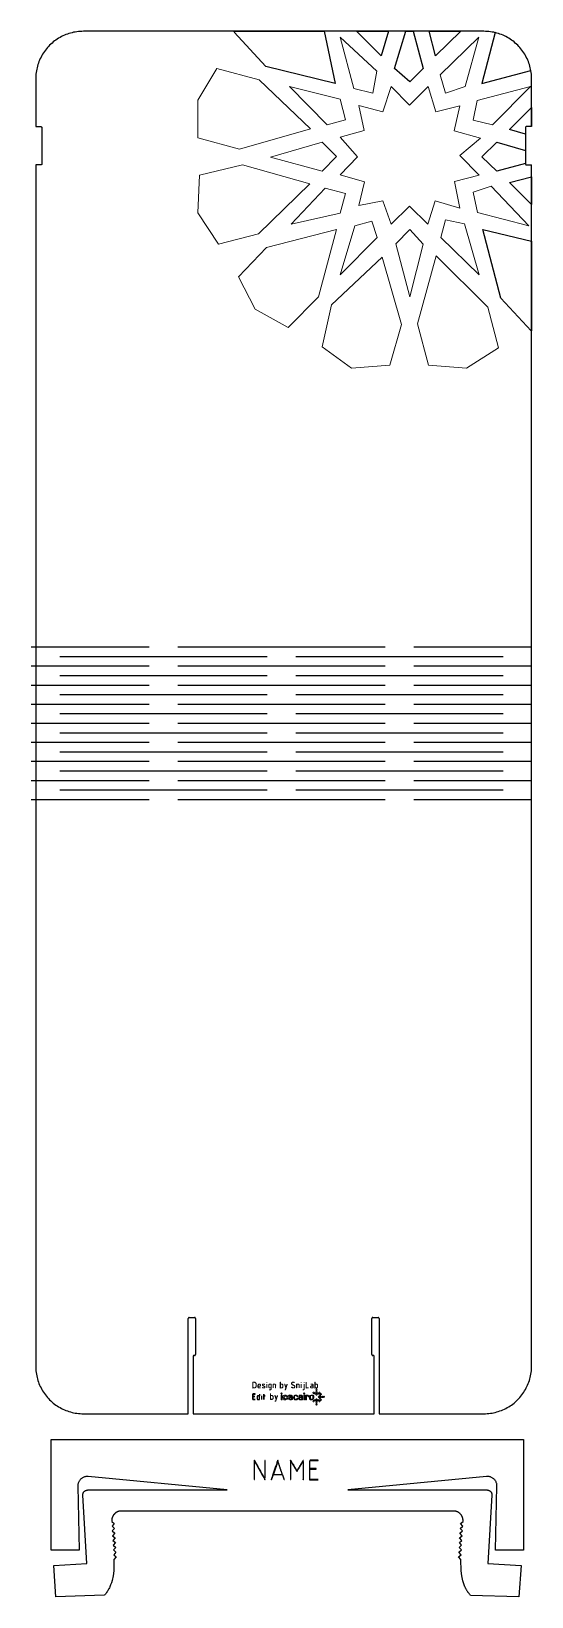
# Model space of a CAD drawing. Header units: millimetres. Extents: x 2 to 107, y -174 to 154.
import ezdxf

# ---------------------------------------------------------------- set-up
doc = ezdxf.new("R2010")
doc.units = ezdxf.units.MM
doc.header["$MEASUREMENT"] = 0
doc.layers.add('LAYER 01', color=1, linetype='Continuous')
doc.layers.add('LAYER 03', color=5, linetype='Continuous')

msp = doc.modelspace()

# ---------------------------------------------------------------- linework, layer by layer
for p, q in [((6.23, 151.3), (5.99, 151.05)), ((6.47, 151.54), (6.23, 151.3)), ((6.73, 151.77), (6.47, 151.54)), ((6.99, 151.99), (6.73, 151.77)), ((7.26, 152.2), (6.99, 151.99)), ((7.53, 152.4), (7.26, 152.2)), ((7.81, 152.59), (7.53, 152.4)), ((8.1, 152.77), (7.81, 152.59)), ((8.4, 152.95), (8.1, 152.77)), ((8.7, 153.11), (8.4, 152.95)), ((9, 153.26), (8.7, 153.11)), ((9.31, 153.4), (9, 153.26)), ((9.63, 153.53), (9.31, 153.4)), ((9.95, 153.65), (9.63, 153.53)), ((10.27, 153.76), (9.95, 153.65)), ((10.6, 153.86), (10.27, 153.76)), ((10.93, 153.94), (10.6, 153.86)), ((11.26, 154.02), (10.93, 153.94)), ((11.6, 154.08), (11.26, 154.02)), ((11.94, 154.14), (11.6, 154.08)), ((12.28, 154.18), (11.94, 154.14)), ((12.62, 154.21), (12.28, 154.18)), ((12.96, 154.22), (12.62, 154.21)), ((13.3, 154.23), (12.96, 154.22)), ((97.31, 154.23), (13.3, 154.23)), ((97.65, 154.22), (97.31, 154.23)), ((97.99, 154.21), (97.65, 154.22)), ((98.33, 154.18), (97.99, 154.21)), ((98.67, 154.14), (98.33, 154.18)), ((99.01, 154.08), (98.67, 154.14)), ((99.35, 154.02), (99.01, 154.08)), ((99.68, 153.94), (99.35, 154.02)), ((100.01, 153.86), (99.68, 153.94)), ((100.34, 153.76), (100.01, 153.86)), ((100.66, 153.65), (100.34, 153.76)), ((100.98, 153.53), (100.66, 153.65)), ((101.3, 153.4), (100.98, 153.53)), ((101.61, 153.26), (101.3, 153.4)), ((101.91, 153.11), (101.61, 153.26)), ((102.21, 152.95), (101.91, 153.11)), ((102.51, 152.77), (102.21, 152.95)), ((102.8, 152.59), (102.51, 152.77)), ((103.08, 152.4), (102.8, 152.59)), ((103.35, 152.2), (103.08, 152.4)), ((103.62, 151.99), (103.35, 152.2)), ((103.88, 151.77), (103.62, 151.99)), ((104.14, 151.54), (103.88, 151.77)), ((104.38, 151.3), (104.14, 151.54)), ((104.62, 151.05), (104.38, 151.3)), ((3.99, 147.9), (3.88, 147.58)), ((4.13, 148.21), (3.99, 147.9)), ((4.27, 148.52), (4.13, 148.21)), ((4.42, 148.83), (4.27, 148.52)), ((4.58, 149.13), (4.42, 148.83)), ((4.75, 149.43), (4.58, 149.13)), ((4.94, 149.71), (4.75, 149.43)), ((5.13, 150), (4.94, 149.71)), ((5.33, 150.27), (5.13, 150)), ((5.54, 150.54), (5.33, 150.27)), ((5.76, 150.8), (5.54, 150.54)), ((5.99, 151.05), (5.76, 150.8)), ((104.85, 150.8), (104.62, 151.05)), ((105.07, 150.54), (104.85, 150.8)), ((105.28, 150.27), (105.07, 150.54)), ((105.48, 150), (105.28, 150.27)), ((105.67, 149.71), (105.48, 150)), ((105.86, 149.43), (105.67, 149.71)), ((106.03, 149.13), (105.86, 149.43)), ((106.19, 148.83), (106.03, 149.13)), ((106.34, 148.52), (106.19, 148.83)), ((106.48, 148.21), (106.34, 148.52)), ((106.62, 147.9), (106.48, 148.21)), ((106.73, 147.58), (106.62, 147.9)), ((3.32, 144.91), (3.3, 144.57)), ((3.3, 144.57), (3.3, 144.23)), ((3.35, 145.25), (3.32, 144.91)), ((3.39, 145.59), (3.35, 145.25)), ((3.44, 145.93), (3.39, 145.59)), ((3.51, 146.26), (3.44, 145.93)), ((3.58, 146.6), (3.51, 146.26)), ((3.67, 146.93), (3.58, 146.6)), ((3.77, 147.25), (3.67, 146.93)), ((3.88, 147.58), (3.77, 147.25)), ((106.84, 147.25), (106.73, 147.58)), ((106.94, 146.93), (106.84, 147.25)), ((107.03, 146.6), (106.94, 146.93)), ((107.1, 146.26), (107.03, 146.6)), ((107.17, 145.93), (107.1, 146.26)), ((107.22, 145.59), (107.17, 145.93)), ((107.26, 145.25), (107.22, 145.59)), ((107.29, 144.91), (107.26, 145.25)), ((107.3, 144.74), (107.29, 144.91)), ((107.31, 144.57), (107.3, 144.74)), ((107.31, 144.23), (107.31, 144.57)), ((3.3, 144.23), (3.3, 134.23)), ((3.3, 134.23), (4.4, 134.23)), ((4.4, 134.23), (4.43, 134.23)), ((4.43, 134.23), (4.45, 134.22)), ((4.45, 134.22), (4.48, 134.21)), ((4.48, 134.21), (4.51, 134.2)), ((4.51, 134.2), (4.53, 134.18)), ((4.53, 134.18), (4.55, 134.16)), ((4.55, 134.16), (4.57, 134.14)), ((4.57, 134.14), (4.58, 134.11)), ((4.58, 134.11), (4.59, 134.09)), ((4.59, 134.09), (4.6, 134.06)), ((4.6, 134.06), (4.6, 134.03)), ((4.6, 134.03), (4.6, 126.4)), ((106.02, 134.09), (106.01, 134.06)), ((106.01, 134.06), (106.01, 134.03)), ((106.01, 134.03), (106.01, 126.4)), ((106.03, 134.11), (106.02, 134.09)), ((106.04, 134.14), (106.03, 134.11)), ((106.06, 134.16), (106.04, 134.14)), ((106.08, 134.18), (106.06, 134.16)), ((106.1, 134.2), (106.08, 134.18)), ((106.13, 134.21), (106.1, 134.2)), ((106.16, 134.22), (106.13, 134.21)), ((106.18, 134.23), (106.16, 134.22)), ((106.21, 134.23), (106.18, 134.23)), ((107.31, 134.23), (106.21, 134.23)), ((3.3, 126.2), (3.3, 10.02)), ((4.4, 126.2), (3.3, 126.2)), ((4.43, 126.2), (4.4, 126.2)), ((4.45, 126.21), (4.43, 126.2)), ((4.48, 126.22), (4.45, 126.21)), ((4.51, 126.23), (4.48, 126.22)), ((4.53, 126.25), (4.51, 126.23)), ((4.55, 126.27), (4.53, 126.25)), ((4.57, 126.29), (4.55, 126.27)), ((4.58, 126.32), (4.57, 126.29)), ((4.59, 126.34), (4.58, 126.32)), ((4.6, 126.37), (4.59, 126.34)), ((4.6, 126.4), (4.6, 126.37)), ((106.01, 126.4), (106.01, 126.37)), ((106.01, 126.37), (106.02, 126.34)), ((106.02, 126.34), (106.03, 126.32)), ((106.03, 126.32), (106.04, 126.29)), ((106.04, 126.29), (106.06, 126.27)), ((106.06, 126.27), (106.08, 126.25)), ((106.08, 126.25), (106.1, 126.23)), ((106.1, 126.23), (106.13, 126.22)), ((106.13, 126.22), (106.16, 126.21)), ((106.16, 126.21), (106.18, 126.2)), ((106.18, 126.2), (106.21, 126.2)), ((106.21, 126.2), (107.31, 126.2)), ((2.38, 25.1), (27.1, 25.1)), ((8.36, 23.1), (51.83, 23.1)), ((33.1, 25.1), (76.57, 25.1)), ((57.83, 23.1), (101.3, 23.1)), ((82.57, 25.1), (107.3, 25.1)), ((2.38, 21.1), (27.1, 21.1)), ((33.1, 21.1), (76.57, 21.1)), ((82.57, 21.1), (107.3, 21.1)), ((2.38, 17.1), (27.1, 17.1)), ((8.36, 19.1), (51.83, 19.1)), ((33.1, 17.1), (76.57, 17.1)), ((57.83, 19.1), (101.3, 19.1)), ((82.57, 17.1), (107.3, 17.1)), ((8.36, 15.1), (51.83, 15.1)), ((57.83, 15.1), (101.3, 15.1)), ((2.38, 13.1), (27.1, 13.1)), ((3.3, 10.02), (3.3, -125.77)), ((8.36, 11.1), (51.83, 11.1)), ((33.1, 13.1), (76.57, 13.1)), ((57.83, 11.1), (101.3, 11.1)), ((82.57, 13.1), (107.3, 13.1)), ((2.38, 9.1), (27.1, 9.1)), ((8.36, 7.1), (51.83, 7.1)), ((33.1, 9.1), (76.57, 9.1)), ((57.83, 7.1), (101.3, 7.1)), ((82.57, 9.1), (107.3, 9.1)), ((2.38, 5.1), (27.1, 5.1)), ((33.1, 5.1), (76.57, 5.1)), ((82.57, 5.1), (107.3, 5.1)), ((2.38, 1.1), (27.1, 1.1)), ((8.36, 3.1), (51.83, 3.1)), ((33.1, 1.1), (76.57, 1.1)), ((57.83, 3.1), (101.3, 3.1)), ((82.57, 1.1), (107.3, 1.1)), ((2.38, -2.9), (27.1, -2.9)), ((8.36, -0.9), (51.83, -0.9)), ((33.1, -2.9), (76.57, -2.9)), ((57.83, -0.9), (101.3, -0.9)), ((82.57, -2.9), (107.3, -2.9)), ((8.36, -4.9), (51.83, -4.9)), ((57.83, -4.9), (101.3, -4.9)), ((2.38, -6.9), (27.1, -6.9)), ((33.1, -6.9), (76.57, -6.9)), ((82.57, -6.9), (107.3, -6.9)), ((35.31, -115.71), (35.3, -115.74)), ((35.3, -115.74), (35.3, -115.77)), ((35.3, -123.37), (35.3, -115.77)), ((35.32, -115.69), (35.31, -115.71)), ((35.33, -115.66), (35.32, -115.69)), ((35.35, -115.64), (35.33, -115.66)), ((35.37, -115.62), (35.35, -115.64)), ((35.39, -115.6), (35.37, -115.62)), ((35.41, -115.59), (35.39, -115.6)), ((35.44, -115.58), (35.41, -115.59)), ((35.47, -115.57), (35.44, -115.58)), ((35.5, -115.57), (35.47, -115.57)), ((35.5, -115.57), (36.6, -115.57)), ((36.63, -115.57), (36.6, -115.57)), ((36.65, -115.58), (36.63, -115.57)), ((36.68, -115.59), (36.65, -115.58)), ((36.71, -115.6), (36.68, -115.59)), ((36.73, -115.62), (36.71, -115.6)), ((36.75, -115.64), (36.73, -115.62)), ((36.77, -115.66), (36.75, -115.64)), ((36.78, -115.69), (36.77, -115.66)), ((36.79, -115.71), (36.78, -115.69)), ((36.8, -115.74), (36.79, -115.71)), ((36.8, -115.77), (36.8, -115.74)), ((36.8, -115.77), (36.8, -123.37)), ((73.81, -115.71), (73.8, -115.74)), ((73.8, -115.74), (73.8, -115.77)), ((73.8, -123.37), (73.8, -115.77)), ((73.82, -115.69), (73.81, -115.71)), ((73.83, -115.66), (73.82, -115.69)), ((73.85, -115.64), (73.83, -115.66)), ((73.87, -115.62), (73.85, -115.64)), ((73.89, -115.6), (73.87, -115.62)), ((73.91, -115.59), (73.89, -115.6)), ((73.94, -115.58), (73.91, -115.59)), ((73.97, -115.57), (73.94, -115.58)), ((74, -115.57), (73.97, -115.57)), ((74, -115.57), (75.1, -115.57)), ((75.13, -115.57), (75.1, -115.57)), ((75.15, -115.58), (75.13, -115.57)), ((75.18, -115.59), (75.15, -115.58)), ((75.21, -115.6), (75.18, -115.59)), ((75.23, -115.62), (75.21, -115.6)), ((75.25, -115.64), (75.23, -115.62)), ((75.27, -115.66), (75.25, -115.64)), ((75.28, -115.69), (75.27, -115.66)), ((75.29, -115.71), (75.28, -115.69)), ((75.3, -115.74), (75.29, -115.71)), ((75.3, -115.77), (75.3, -115.74)), ((75.3, -115.77), (75.3, -123.37)), ((35.3, -135.77), (35.3, -123.37)), ((36.31, -123.71), (36.3, -123.74)), ((36.3, -123.74), (36.3, -123.77)), ((36.3, -123.77), (36.3, -135.77)), ((36.32, -123.69), (36.31, -123.71)), ((36.33, -123.66), (36.32, -123.69)), ((36.35, -123.64), (36.33, -123.66)), ((36.37, -123.62), (36.35, -123.64)), ((36.39, -123.6), (36.37, -123.62)), ((36.41, -123.59), (36.39, -123.6)), ((36.44, -123.58), (36.41, -123.59)), ((36.47, -123.57), (36.44, -123.58)), ((36.5, -123.57), (36.47, -123.57)), ((36.6, -123.57), (36.5, -123.57)), ((36.6, -123.57), (36.63, -123.57)), ((36.63, -123.57), (36.65, -123.56)), ((36.65, -123.56), (36.68, -123.55)), ((36.68, -123.55), (36.71, -123.54)), ((36.71, -123.54), (36.73, -123.52)), ((36.73, -123.52), (36.75, -123.5)), ((36.75, -123.5), (36.77, -123.48)), ((36.77, -123.48), (36.78, -123.45)), ((36.78, -123.45), (36.79, -123.43)), ((36.79, -123.43), (36.8, -123.4)), ((36.8, -123.4), (36.8, -123.37)), ((73.8, -123.37), (73.8, -123.4)), ((73.8, -123.4), (73.81, -123.43)), ((73.81, -123.43), (73.82, -123.45)), ((73.82, -123.45), (73.83, -123.48)), ((73.83, -123.48), (73.85, -123.5)), ((73.85, -123.5), (73.87, -123.52)), ((73.87, -123.52), (73.89, -123.54)), ((73.89, -123.54), (73.91, -123.55)), ((73.91, -123.55), (73.94, -123.56)), ((73.94, -123.56), (73.97, -123.57)), ((73.97, -123.57), (74, -123.57)), ((74.1, -123.57), (74, -123.57)), ((74.13, -123.57), (74.1, -123.57)), ((74.15, -123.58), (74.13, -123.57)), ((74.18, -123.59), (74.15, -123.58)), ((74.21, -123.6), (74.18, -123.59)), ((74.23, -123.62), (74.21, -123.6)), ((74.25, -123.64), (74.23, -123.62)), ((74.27, -123.66), (74.25, -123.64)), ((74.28, -123.69), (74.27, -123.66)), ((74.29, -123.71), (74.28, -123.69)), ((74.3, -123.74), (74.29, -123.71)), ((74.3, -123.77), (74.3, -123.74)), ((74.3, -135.77), (74.3, -123.77)), ((75.3, -123.37), (75.3, -135.77)), ((3.3, -125.77), (3.3, -126.11)), ((3.3, -126.11), (3.32, -126.45)), ((3.32, -126.45), (3.35, -126.79)), ((3.35, -126.79), (3.39, -127.13)), ((3.39, -127.13), (3.44, -127.47)), ((3.44, -127.47), (3.51, -127.81)), ((3.51, -127.81), (3.58, -128.14)), ((107.01, -128.14), (107.09, -127.81)), ((107.09, -127.81), (107.15, -127.47)), ((107.15, -127.47), (107.2, -127.13)), ((107.2, -127.13), (107.25, -126.79)), ((107.25, -126.79), (107.27, -126.45)), ((107.27, -126.45), (107.29, -126.11)), ((107.29, -126.11), (107.3, -125.77)), ((3.58, -128.14), (3.67, -128.47)), ((3.67, -128.47), (3.77, -128.8)), ((3.77, -128.8), (3.88, -129.12)), ((3.88, -129.12), (3.99, -129.44)), ((3.99, -129.44), (4.13, -129.75)), ((4.13, -129.75), (4.27, -130.07)), ((4.27, -130.07), (4.42, -130.37)), ((4.42, -130.37), (4.58, -130.67)), ((4.58, -130.67), (4.75, -130.97)), ((4.75, -130.97), (4.94, -131.26)), ((4.94, -131.26), (5.13, -131.54)), ((105.47, -131.54), (105.66, -131.26)), ((105.66, -131.26), (105.84, -130.97)), ((105.84, -130.97), (106.01, -130.67)), ((106.01, -130.67), (106.18, -130.37)), ((106.18, -130.37), (106.33, -130.07)), ((106.33, -130.07), (106.47, -129.75)), ((106.47, -129.75), (106.6, -129.44)), ((106.6, -129.44), (106.72, -129.12)), ((106.72, -129.12), (106.83, -128.8)), ((106.83, -128.8), (106.93, -128.47)), ((106.93, -128.47), (107.01, -128.14)), ((5.13, -131.54), (5.33, -131.81)), ((5.33, -131.81), (5.54, -132.08)), ((5.54, -132.08), (5.76, -132.34)), ((5.76, -132.34), (5.99, -132.6)), ((5.99, -132.6), (6.23, -132.84)), ((6.23, -132.84), (6.47, -133.08)), ((6.47, -133.08), (6.73, -133.31)), ((6.73, -133.31), (6.99, -133.53)), ((6.99, -133.53), (7.26, -133.74)), ((7.26, -133.74), (7.53, -133.94)), ((7.53, -133.94), (7.81, -134.13)), ((7.81, -134.13), (8.1, -134.31)), ((8.1, -134.31), (8.4, -134.49)), ((8.4, -134.49), (8.7, -134.65)), ((101.9, -134.65), (102.2, -134.49)), ((102.2, -134.49), (102.49, -134.31)), ((102.49, -134.31), (102.78, -134.13)), ((102.78, -134.13), (103.06, -133.94)), ((103.06, -133.94), (103.34, -133.74)), ((103.34, -133.74), (103.61, -133.53)), ((103.61, -133.53), (103.87, -133.31)), ((103.87, -133.31), (104.12, -133.08)), ((104.12, -133.08), (104.37, -132.84)), ((104.37, -132.84), (104.61, -132.6)), ((104.61, -132.6), (104.83, -132.34)), ((104.83, -132.34), (105.05, -132.08)), ((105.05, -132.08), (105.27, -131.81)), ((105.27, -131.81), (105.47, -131.54)), ((8.7, -134.65), (9, -134.8)), ((9, -134.8), (9.31, -134.94)), ((9.31, -134.94), (9.63, -135.07)), ((9.63, -135.07), (9.95, -135.19)), ((9.95, -135.19), (10.27, -135.3)), ((10.27, -135.3), (10.6, -135.4)), ((10.6, -135.4), (10.93, -135.49)), ((10.93, -135.49), (11.26, -135.56)), ((11.26, -135.56), (11.6, -135.63)), ((11.6, -135.63), (11.94, -135.68)), ((11.94, -135.68), (12.28, -135.72)), ((12.28, -135.72), (12.62, -135.75)), ((12.62, -135.75), (12.96, -135.76)), ((12.96, -135.76), (13.3, -135.77)), ((13.3, -135.77), (35.3, -135.77)), ((36.3, -135.77), (74.3, -135.77)), ((75.3, -135.77), (97.3, -135.77)), ((97.3, -135.77), (97.64, -135.76)), ((97.64, -135.76), (97.98, -135.75)), ((97.98, -135.75), (98.32, -135.72)), ((98.32, -135.72), (98.66, -135.68)), ((98.66, -135.68), (99, -135.63)), ((99, -135.63), (99.33, -135.56)), ((99.33, -135.56), (99.67, -135.49)), ((99.67, -135.49), (100, -135.4)), ((100, -135.4), (100.32, -135.3)), ((100.32, -135.3), (100.65, -135.19)), ((100.65, -135.19), (100.97, -135.07)), ((100.97, -135.07), (101.28, -134.94)), ((101.28, -134.94), (101.59, -134.8)), ((101.59, -134.8), (101.9, -134.65)), ((6.55, -164.38), (6.55, -141.18)), ((6.55, -141.18), (56.09, -141.18)), ((56.09, -141.18), (105.63, -141.18)), ((105.63, -141.18), (105.63, -164.38)), ((12.14, -150.84), (12.13, -150.97)), ((12.13, -150.97), (12.44, -164.38)), ((12.15, -150.7), (12.14, -150.84)), ((12.17, -150.57), (12.15, -150.7)), ((12.2, -150.44), (12.17, -150.57)), ((12.23, -150.31), (12.2, -150.44)), ((12.28, -150.18), (12.23, -150.31)), ((12.33, -150.06), (12.28, -150.18)), ((12.4, -149.94), (12.33, -150.06)), ((12.47, -149.82), (12.4, -149.94)), ((12.55, -149.71), (12.47, -149.82)), ((12.63, -149.61), (12.55, -149.71)), ((12.72, -149.51), (12.63, -149.61)), ((12.82, -149.42), (12.72, -149.51)), ((12.93, -149.33), (12.82, -149.42)), ((13.04, -149.26), (12.93, -149.33)), ((13.15, -149.19), (13.04, -149.26)), ((13.28, -149.12), (13.15, -149.19)), ((13.4, -149.07), (13.28, -149.12)), ((13.53, -149.02), (13.4, -149.07)), ((13.66, -148.99), (13.53, -149.02)), ((13.79, -148.96), (13.66, -148.99)), ((13.92, -148.94), (13.79, -148.96)), ((14.06, -148.93), (13.92, -148.94)), ((14.19, -148.93), (14.06, -148.93)), ((14.33, -148.94), (14.19, -148.93)), ((43.43, -151.77), (14.33, -148.94)), ((97.85, -148.94), (68.74, -151.77)), ((97.98, -148.93), (97.85, -148.94)), ((98.12, -148.93), (97.98, -148.93)), ((98.25, -148.94), (98.12, -148.93)), ((98.38, -148.96), (98.25, -148.94)), ((98.52, -148.99), (98.38, -148.96)), ((98.65, -149.02), (98.52, -148.99)), ((98.77, -149.07), (98.65, -149.02)), ((98.9, -149.12), (98.77, -149.07)), ((99.02, -149.19), (98.9, -149.12)), ((99.13, -149.26), (99.02, -149.19)), ((99.24, -149.33), (99.13, -149.26)), ((99.35, -149.42), (99.24, -149.33)), ((99.45, -149.51), (99.35, -149.42)), ((99.54, -149.61), (99.45, -149.51)), ((99.63, -149.71), (99.54, -149.61)), ((99.71, -149.82), (99.63, -149.71)), ((99.78, -149.94), (99.71, -149.82)), ((99.74, -164.38), (100.04, -150.97)), ((99.84, -150.06), (99.78, -149.94)), ((99.89, -150.18), (99.84, -150.06)), ((99.94, -150.31), (99.89, -150.18)), ((99.98, -150.44), (99.94, -150.31)), ((100.01, -150.57), (99.98, -150.44)), ((100.03, -150.7), (100.01, -150.57)), ((100.04, -150.84), (100.03, -150.7)), ((100.04, -150.97), (100.04, -150.84)), ((13.2, -152.76), (13.21, -152.72)), ((13.2, -152.79), (13.2, -152.76)), ((13.21, -152.83), (13.2, -152.79)), ((13.21, -152.63), (13.22, -152.61)), ((13.21, -152.66), (13.21, -152.63)), ((13.21, -152.68), (13.21, -152.66)), ((13.21, -152.72), (13.21, -152.68)), ((14.04, -167.17), (13.21, -152.83)), ((13.22, -152.58), (13.23, -152.55)), ((13.22, -152.61), (13.22, -152.58)), ((13.23, -152.53), (13.24, -152.5)), ((13.23, -152.55), (13.23, -152.53)), ((13.24, -152.5), (13.25, -152.48)), ((13.25, -152.48), (13.26, -152.46)), ((13.26, -152.43), (13.27, -152.41)), ((13.26, -152.46), (13.26, -152.43)), ((13.27, -152.41), (13.28, -152.38)), ((13.28, -152.38), (13.29, -152.36)), ((13.29, -152.36), (13.31, -152.34)), ((13.31, -152.34), (13.32, -152.31)), ((13.32, -152.31), (13.33, -152.29)), ((13.33, -152.29), (13.34, -152.27)), ((13.34, -152.27), (13.35, -152.25)), ((13.35, -152.25), (13.37, -152.22)), ((13.37, -152.22), (13.38, -152.2)), ((13.38, -152.2), (13.4, -152.17)), ((13.4, -152.17), (13.43, -152.14)), ((13.43, -152.14), (13.45, -152.11)), ((13.45, -152.11), (13.48, -152.09)), ((13.48, -152.09), (13.5, -152.06)), ((13.5, -152.06), (13.53, -152.03)), ((13.53, -152.03), (13.56, -152.01)), ((13.56, -152.01), (13.59, -151.99)), ((13.59, -151.99), (13.61, -151.97)), ((13.61, -151.97), (13.63, -151.96)), ((13.63, -151.96), (13.65, -151.94)), ((13.65, -151.94), (13.67, -151.93)), ((13.67, -151.93), (13.69, -151.91)), ((13.69, -151.91), (13.72, -151.9)), ((13.72, -151.9), (13.74, -151.89)), ((13.74, -151.89), (13.76, -151.88)), ((13.76, -151.88), (13.78, -151.87)), ((13.78, -151.87), (13.81, -151.85)), ((13.81, -151.85), (13.83, -151.85)), ((13.83, -151.85), (13.86, -151.84)), ((13.86, -151.84), (13.88, -151.83)), ((13.88, -151.83), (13.91, -151.82)), ((13.91, -151.82), (13.93, -151.81)), ((13.93, -151.81), (13.95, -151.8)), ((13.95, -151.8), (13.98, -151.8)), ((13.98, -151.8), (14, -151.79)), ((14, -151.79), (14.03, -151.79)), ((14.03, -151.79), (14.05, -151.78)), ((14.05, -151.78), (14.09, -151.78)), ((14.09, -151.78), (14.13, -151.78)), ((14.13, -151.78), (14.17, -151.77)), ((14.17, -151.77), (14.2, -151.77)), ((14.2, -151.77), (16.2, -151.77)), ((16.2, -151.77), (43.43, -151.77)), ((68.74, -151.77), (95.97, -151.77)), ((95.97, -151.77), (97.97, -151.77)), ((97.97, -151.77), (98.01, -151.77)), ((98.01, -151.77), (98.04, -151.78)), ((98.04, -151.78), (98.08, -151.78)), ((98.08, -151.78), (98.12, -151.78)), ((98.12, -151.78), (98.14, -151.79)), ((98.97, -152.83), (98.13, -167.17)), ((98.14, -151.79), (98.17, -151.79)), ((98.17, -151.79), (98.19, -151.8)), ((98.19, -151.8), (98.22, -151.8)), ((98.22, -151.8), (98.24, -151.81)), ((98.24, -151.81), (98.27, -151.82)), ((98.27, -151.82), (98.29, -151.83)), ((98.29, -151.83), (98.32, -151.84)), ((98.32, -151.84), (98.34, -151.85)), ((98.34, -151.85), (98.37, -151.85)), ((98.37, -151.85), (98.39, -151.87)), ((98.39, -151.87), (98.41, -151.88)), ((98.41, -151.88), (98.44, -151.89)), ((98.44, -151.89), (98.46, -151.9)), ((98.46, -151.9), (98.48, -151.91)), ((98.48, -151.91), (98.5, -151.93)), ((98.5, -151.93), (98.52, -151.94)), ((98.52, -151.94), (98.54, -151.96)), ((98.54, -151.96), (98.57, -151.97)), ((98.57, -151.97), (98.59, -151.99)), ((98.59, -151.99), (98.61, -152.01)), ((98.61, -152.01), (98.64, -152.03)), ((98.64, -152.03), (98.67, -152.06)), ((98.67, -152.06), (98.7, -152.09)), ((98.7, -152.09), (98.72, -152.11)), ((98.72, -152.11), (98.75, -152.14)), ((98.75, -152.14), (98.77, -152.17)), ((98.77, -152.17), (98.79, -152.2)), ((98.79, -152.2), (98.81, -152.22)), ((98.81, -152.22), (98.82, -152.25)), ((98.82, -152.25), (98.83, -152.27)), ((98.83, -152.27), (98.84, -152.29)), ((98.84, -152.29), (98.86, -152.31)), ((98.86, -152.31), (98.87, -152.34)), ((98.87, -152.34), (98.88, -152.36)), ((98.88, -152.36), (98.89, -152.38)), ((98.89, -152.38), (98.9, -152.41)), ((98.9, -152.41), (98.91, -152.43)), ((98.91, -152.43), (98.92, -152.46)), ((98.92, -152.46), (98.93, -152.48)), ((98.93, -152.48), (98.93, -152.5)), ((98.93, -152.5), (98.94, -152.53)), ((98.94, -152.53), (98.94, -152.55)), ((98.94, -152.55), (98.95, -152.58)), ((98.95, -152.58), (98.95, -152.61)), ((98.95, -152.61), (98.96, -152.63)), ((98.96, -152.63), (98.96, -152.66)), ((98.96, -152.66), (98.96, -152.68)), ((98.96, -152.68), (98.97, -152.72)), ((98.97, -152.72), (98.97, -152.76)), ((98.97, -152.76), (98.97, -152.79)), ((98.97, -152.79), (98.97, -152.83)), ((19.33, -157.62), (19.32, -157.64)), ((19.34, -157.59), (19.33, -157.62)), ((19.35, -157.57), (19.34, -157.59)), ((19.36, -157.52), (19.35, -157.54)), ((19.35, -157.54), (19.35, -157.57)), ((19.37, -157.49), (19.36, -157.52)), ((19.38, -157.47), (19.37, -157.49)), ((19.39, -157.45), (19.38, -157.47)), ((19.4, -157.42), (19.39, -157.45)), ((19.41, -157.4), (19.4, -157.42)), ((19.42, -157.37), (19.41, -157.4)), ((19.43, -157.35), (19.42, -157.37)), ((19.44, -157.33), (19.43, -157.35)), ((19.45, -157.3), (19.44, -157.33)), ((19.46, -157.28), (19.45, -157.3)), ((19.47, -157.26), (19.46, -157.28)), ((19.49, -157.24), (19.47, -157.26)), ((19.5, -157.21), (19.49, -157.24)), ((19.51, -157.19), (19.5, -157.21)), ((19.52, -157.17), (19.51, -157.19)), ((19.54, -157.15), (19.52, -157.17)), ((19.55, -157.12), (19.54, -157.15)), ((19.56, -157.1), (19.55, -157.12)), ((19.58, -157.08), (19.56, -157.1)), ((19.59, -157.06), (19.58, -157.08)), ((19.61, -157.04), (19.59, -157.06)), ((19.64, -157), (19.61, -157.04)), ((19.67, -156.96), (19.64, -157)), ((19.7, -156.92), (19.67, -156.96)), ((19.73, -156.88), (19.7, -156.92)), ((19.76, -156.84), (19.73, -156.88)), ((19.8, -156.81), (19.76, -156.84)), ((19.83, -156.77), (19.8, -156.81)), ((19.87, -156.73), (19.83, -156.77)), ((19.9, -156.7), (19.87, -156.73)), ((19.94, -156.67), (19.9, -156.7)), ((19.98, -156.63), (19.94, -156.67)), ((20.02, -156.6), (19.98, -156.63)), ((20.04, -156.59), (20.02, -156.6)), ((20.06, -156.57), (20.04, -156.59)), ((20.08, -156.56), (20.06, -156.57)), ((20.1, -156.54), (20.08, -156.56)), ((20.12, -156.53), (20.1, -156.54)), ((20.14, -156.51), (20.12, -156.53)), ((20.16, -156.5), (20.14, -156.51)), ((20.18, -156.49), (20.16, -156.5)), ((20.21, -156.47), (20.18, -156.49)), ((20.23, -156.46), (20.21, -156.47)), ((20.25, -156.45), (20.23, -156.46)), ((20.27, -156.43), (20.25, -156.45)), ((20.3, -156.42), (20.27, -156.43)), ((20.32, -156.41), (20.3, -156.42)), ((20.34, -156.4), (20.32, -156.41)), ((20.36, -156.38), (20.34, -156.4)), ((20.39, -156.37), (20.36, -156.38)), ((20.41, -156.36), (20.39, -156.37)), ((20.43, -156.35), (20.41, -156.36)), ((20.46, -156.34), (20.43, -156.35)), ((20.48, -156.33), (20.46, -156.34)), ((20.51, -156.32), (20.48, -156.33)), ((20.53, -156.31), (20.51, -156.32)), ((20.55, -156.3), (20.53, -156.31)), ((20.58, -156.29), (20.55, -156.3)), ((20.6, -156.29), (20.58, -156.29)), ((20.63, -156.28), (20.6, -156.29)), ((20.65, -156.27), (20.63, -156.28)), ((20.68, -156.26), (20.65, -156.27)), ((20.7, -156.25), (20.68, -156.26)), ((20.73, -156.25), (20.7, -156.25)), ((20.75, -156.24), (20.73, -156.25)), ((20.78, -156.24), (20.75, -156.24)), ((20.8, -156.23), (20.78, -156.24)), ((20.83, -156.22), (20.8, -156.23)), ((20.85, -156.22), (20.83, -156.22)), ((20.88, -156.21), (20.85, -156.22)), ((20.9, -156.21), (20.88, -156.21)), ((20.93, -156.2), (20.9, -156.21)), ((20.95, -156.2), (20.93, -156.2)), ((21, -156.19), (20.95, -156.2)), ((21.05, -156.19), (21, -156.19)), ((21.1, -156.18), (21.05, -156.19)), ((21.15, -156.18), (21.1, -156.18)), ((21.2, -156.18), (21.15, -156.18)), ((21.25, -156.18), (21.2, -156.18)), ((21.5, -156.18), (21.25, -156.18)), ((43.43, -156.18), (21.5, -156.18)), ((56.09, -156.18), (43.43, -156.18)), ((68.74, -156.18), (56.09, -156.18)), ((90.67, -156.18), (68.74, -156.18)), ((90.92, -156.18), (90.67, -156.18)), ((90.97, -156.18), (90.92, -156.18)), ((91.02, -156.18), (90.97, -156.18)), ((91.07, -156.18), (91.02, -156.18)), ((91.12, -156.19), (91.07, -156.18)), ((91.17, -156.19), (91.12, -156.19)), ((91.22, -156.2), (91.17, -156.19)), ((91.25, -156.2), (91.22, -156.2)), ((91.27, -156.21), (91.25, -156.2)), ((91.3, -156.21), (91.27, -156.21)), ((91.32, -156.22), (91.3, -156.21)), ((91.35, -156.22), (91.32, -156.22)), ((91.37, -156.23), (91.35, -156.22)), ((91.4, -156.24), (91.37, -156.23)), ((91.42, -156.24), (91.4, -156.24)), ((91.45, -156.25), (91.42, -156.24)), ((91.47, -156.25), (91.45, -156.25)), ((91.5, -156.26), (91.47, -156.25)), ((91.52, -156.27), (91.5, -156.26)), ((91.55, -156.28), (91.52, -156.27)), ((91.57, -156.29), (91.55, -156.28)), ((91.6, -156.29), (91.57, -156.29)), ((91.62, -156.3), (91.6, -156.29)), ((91.64, -156.31), (91.62, -156.3)), ((91.67, -156.32), (91.64, -156.31)), ((91.69, -156.33), (91.67, -156.32)), ((91.72, -156.34), (91.69, -156.33)), ((91.74, -156.35), (91.72, -156.34)), ((91.76, -156.36), (91.74, -156.35)), ((91.79, -156.37), (91.76, -156.36)), ((91.81, -156.38), (91.79, -156.37)), ((91.83, -156.4), (91.81, -156.38)), ((91.86, -156.41), (91.83, -156.4)), ((91.88, -156.42), (91.86, -156.41)), ((91.9, -156.43), (91.88, -156.42)), ((91.92, -156.45), (91.9, -156.43)), ((91.94, -156.46), (91.92, -156.45)), ((91.97, -156.47), (91.94, -156.46)), ((91.99, -156.49), (91.97, -156.47)), ((92.01, -156.5), (91.99, -156.49)), ((92.03, -156.51), (92.01, -156.5)), ((92.05, -156.53), (92.03, -156.51)), ((92.07, -156.54), (92.05, -156.53)), ((92.09, -156.56), (92.07, -156.54)), ((92.12, -156.57), (92.09, -156.56)), ((92.14, -156.59), (92.12, -156.57)), ((92.16, -156.6), (92.14, -156.59)), ((92.2, -156.63), (92.16, -156.6)), ((92.23, -156.67), (92.2, -156.63)), ((92.27, -156.7), (92.23, -156.67)), ((92.31, -156.73), (92.27, -156.7)), ((92.34, -156.77), (92.31, -156.73)), ((92.38, -156.81), (92.34, -156.77)), ((92.41, -156.84), (92.38, -156.81)), ((92.44, -156.88), (92.41, -156.84)), ((92.48, -156.92), (92.44, -156.88)), ((92.51, -156.96), (92.48, -156.92)), ((92.54, -157), (92.51, -156.96)), ((92.57, -157.04), (92.54, -157)), ((92.58, -157.06), (92.57, -157.04)), ((92.6, -157.08), (92.58, -157.06)), ((92.61, -157.1), (92.6, -157.08)), ((92.62, -157.12), (92.61, -157.1)), ((92.64, -157.15), (92.62, -157.12)), ((92.65, -157.17), (92.64, -157.15)), ((92.66, -157.19), (92.65, -157.17)), ((92.67, -157.21), (92.66, -157.19)), ((92.69, -157.24), (92.67, -157.21)), ((92.7, -157.26), (92.69, -157.24)), ((92.71, -157.28), (92.7, -157.26)), ((92.72, -157.3), (92.71, -157.28)), ((92.73, -157.33), (92.72, -157.3)), ((92.74, -157.35), (92.73, -157.33)), ((92.75, -157.37), (92.74, -157.35)), ((92.76, -157.4), (92.75, -157.37)), ((92.77, -157.42), (92.76, -157.4)), ((92.78, -157.45), (92.77, -157.42)), ((92.79, -157.47), (92.78, -157.45)), ((92.8, -157.49), (92.79, -157.47)), ((92.81, -157.52), (92.8, -157.49)), ((92.82, -157.54), (92.81, -157.52)), ((92.83, -157.57), (92.82, -157.54)), ((92.84, -157.59), (92.83, -157.57)), ((92.84, -157.62), (92.84, -157.59)), ((92.85, -157.64), (92.84, -157.62)), ((19.26, -157.99), (19.25, -158.04)), ((19.25, -158.04), (19.25, -158.09)), ((19.25, -158.09), (19.25, -158.15)), ((19.25, -158.15), (19.25, -158.2)), ((19.25, -158.2), (19.25, -158.24)), ((19.25, -158.24), (19.25, -158.29)), ((19.25, -158.29), (19.26, -158.35)), ((19.27, -157.92), (19.26, -157.94)), ((19.26, -157.94), (19.26, -157.97)), ((19.26, -157.97), (19.26, -157.99)), ((19.26, -158.35), (19.79, -158.82)), ((19.28, -157.84), (19.27, -157.87)), ((19.27, -157.87), (19.27, -157.89)), ((19.27, -157.89), (19.27, -157.92)), ((19.29, -157.79), (19.28, -157.82)), ((19.28, -157.82), (19.28, -157.84)), ((19.3, -157.74), (19.29, -157.77)), ((19.29, -157.77), (19.29, -157.79)), ((19.31, -157.69), (19.3, -157.72)), ((19.3, -157.72), (19.3, -157.74)), ((19.32, -157.67), (19.31, -157.69)), ((19.32, -157.64), (19.32, -157.67)), ((19.79, -158.82), (19.32, -159.35)), ((19.32, -159.35), (19.84, -159.82)), ((19.84, -159.82), (19.37, -160.35)), ((19.37, -160.35), (19.9, -160.82)), ((19.9, -160.82), (19.43, -161.35)), ((92.27, -160.82), (92.8, -160.35)), ((92.74, -161.35), (92.27, -160.82)), ((92.33, -159.82), (92.86, -159.35)), ((92.8, -160.35), (92.33, -159.82)), ((92.39, -158.82), (92.92, -158.35)), ((92.86, -159.35), (92.39, -158.82)), ((92.86, -157.67), (92.85, -157.64)), ((92.86, -157.69), (92.86, -157.67)), ((92.87, -157.72), (92.86, -157.69)), ((92.87, -157.74), (92.87, -157.72)), ((92.88, -157.77), (92.87, -157.74)), ((92.89, -157.79), (92.88, -157.77)), ((92.89, -157.82), (92.89, -157.79)), ((92.89, -157.84), (92.89, -157.82)), ((92.9, -157.87), (92.89, -157.84)), ((92.9, -157.89), (92.9, -157.87)), ((92.91, -157.92), (92.9, -157.89)), ((92.91, -157.94), (92.91, -157.92)), ((92.91, -157.97), (92.91, -157.94)), ((92.91, -157.99), (92.91, -157.97)), ((92.92, -158.04), (92.91, -157.99)), ((92.92, -158.09), (92.92, -158.04)), ((92.92, -158.15), (92.92, -158.09)), ((92.92, -158.2), (92.92, -158.15)), ((92.92, -158.24), (92.92, -158.2)), ((92.92, -158.29), (92.92, -158.24)), ((92.92, -158.35), (92.92, -158.29)), ((19.43, -161.35), (19.96, -161.82)), ((19.96, -161.82), (19.49, -162.34)), ((19.49, -162.34), (20.02, -162.81)), ((20.02, -162.81), (19.55, -163.34)), ((19.55, -163.34), (20.08, -163.81)), ((20.08, -163.81), (19.61, -164.34)), ((92.1, -163.81), (92.62, -163.34)), ((92.57, -164.34), (92.1, -163.81)), ((92.15, -162.81), (92.68, -162.34)), ((92.62, -163.34), (92.15, -162.81)), ((92.21, -161.82), (92.74, -161.35)), ((92.68, -162.34), (92.21, -161.82)), ((12.44, -164.38), (6.55, -164.38)), ((7.08, -167.58), (14.04, -167.17)), ((19.61, -164.34), (20.14, -164.81)), ((20.14, -164.81), (19.67, -165.34)), ((19.67, -165.34), (20.19, -165.81)), ((19.72, -166.34), (19.67, -168.73)), ((20.19, -165.81), (19.72, -166.34)), ((91.98, -165.81), (92.51, -165.34)), ((92.45, -166.34), (91.98, -165.81)), ((92.04, -164.81), (92.57, -164.34)), ((92.51, -165.34), (92.04, -164.81)), ((92.5, -168.73), (92.45, -166.34)), ((98.13, -167.17), (105.09, -167.58)), ((105.63, -164.38), (99.74, -164.38)), ((7.52, -174.15), (7.08, -167.58)), ((19.53, -169.8), (19.31, -170.78)), ((19.67, -168.73), (19.53, -169.8)), ((92.65, -169.81), (92.5, -168.73)), ((92.86, -170.8), (92.65, -169.81)), ((105.09, -167.58), (104.65, -174.15)), ((17.68, -173.86), (7.52, -174.15)), ((17.79, -173.75), (17.68, -173.86)), ((17.85, -173.67), (17.79, -173.75)), ((17.92, -173.59), (17.85, -173.67)), ((17.99, -173.51), (17.92, -173.59)), ((18.05, -173.43), (17.99, -173.51)), ((18.11, -173.35), (18.05, -173.43)), ((18.14, -173.31), (18.11, -173.35)), ((18.19, -173.24), (18.14, -173.31)), ((18.23, -173.18), (18.19, -173.24)), ((18.27, -173.12), (18.23, -173.18)), ((18.32, -173.06), (18.27, -173.12)), ((18.36, -172.99), (18.32, -173.06)), ((18.43, -172.88), (18.36, -172.99)), ((18.48, -172.8), (18.43, -172.88)), ((18.52, -172.73), (18.48, -172.8)), ((18.59, -172.6), (18.52, -172.73)), ((18.65, -172.49), (18.59, -172.6)), ((18.75, -172.3), (18.65, -172.49)), ((18.83, -172.12), (18.75, -172.3)), ((18.85, -172.1), (18.83, -172.12)), ((19.02, -171.69), (18.85, -172.1)), ((19.17, -171.27), (19.02, -171.69)), ((19.18, -171.24), (19.17, -171.27)), ((19.31, -170.78), (19.18, -171.24)), ((93, -171.24), (92.86, -170.8)), ((93.01, -171.27), (93, -171.24)), ((93.16, -171.69), (93.01, -171.27)), ((93.33, -172.1), (93.16, -171.69)), ((93.34, -172.12), (93.33, -172.1)), ((93.43, -172.31), (93.34, -172.12)), ((93.53, -172.5), (93.43, -172.31)), ((93.58, -172.6), (93.53, -172.5)), ((93.66, -172.73), (93.58, -172.6)), ((93.69, -172.8), (93.66, -172.73)), ((93.74, -172.88), (93.69, -172.8)), ((93.81, -172.99), (93.74, -172.88)), ((93.86, -173.06), (93.81, -172.99)), ((93.9, -173.12), (93.86, -173.06)), ((93.94, -173.18), (93.9, -173.12)), ((93.98, -173.24), (93.94, -173.18)), ((94.03, -173.31), (93.98, -173.24)), ((94.06, -173.35), (94.03, -173.31)), ((94.12, -173.43), (94.06, -173.35)), ((94.19, -173.51), (94.12, -173.43)), ((94.25, -173.59), (94.19, -173.51)), ((94.32, -173.67), (94.25, -173.59)), ((94.39, -173.75), (94.32, -173.67)), ((94.51, -173.87), (94.39, -173.75)), ((104.65, -174.15), (94.51, -173.87))]:
    msp.add_line(p, q)
for points in [[(107.31, 134.23), (107.31, 139.23), (107.31, 144.23)], [(107.3, -125.77), (107.3, 0.21), (107.31, 126.2)]]:
    msp.add_open_spline(points, degree=2)
at = {"layer": 'LAYER 01'}
msp.add_line((107.17, 145.93), (107.15, 146.02), dxfattribs=at)
at = {"layer": 'LAYER 03'}
for p, q in [((44.94, 154.06), (45.05, 154.23)), ((51.58, 146.83), (44.94, 154.06)), ((63.81, 154.23), (66.13, 143.25)), ((75.76, 149.07), (70.59, 154.23)), ((77.27, 154.23), (75.76, 149.07)), ((78.52, 146.45), (80.92, 154.23)), ((82.44, 154.23), (84.56, 146.45)), ((87.17, 149.07), (85.82, 154.23)), ((92.44, 154.23), (87.17, 149.07)), ((99.68, 153.95), (96.87, 143.25)), ((100.01, 153.86), (99.68, 153.95)), ((100.34, 153.76), (100.01, 153.86)), ((100.66, 153.65), (100.34, 153.76)), ((100.98, 153.53), (100.66, 153.65)), ((101.3, 153.4), (100.98, 153.53)), ((101.61, 153.26), (101.3, 153.4)), ((101.91, 153.11), (101.61, 153.26)), ((102.21, 152.95), (101.91, 153.11)), ((102.51, 152.77), (102.21, 152.95)), ((102.8, 152.59), (102.51, 152.77)), ((103.08, 152.4), (102.8, 152.59)), ((103.35, 152.2), (103.08, 152.4)), ((103.62, 151.99), (103.35, 152.2)), ((103.88, 151.77), (103.62, 151.99)), ((104.14, 151.54), (103.88, 151.77)), ((104.38, 151.3), (104.14, 151.54)), ((104.62, 151.05), (104.38, 151.3)), ((104.85, 150.8), (104.62, 151.05)), ((105.07, 150.54), (104.85, 150.8)), ((105.28, 150.27), (105.07, 150.54)), ((105.48, 150), (105.28, 150.27)), ((105.67, 149.71), (105.48, 150)), ((105.86, 149.43), (105.67, 149.71)), ((106.03, 149.13), (105.86, 149.43)), ((106.19, 148.83), (106.03, 149.13)), ((106.34, 148.52), (106.19, 148.83)), ((106.48, 148.21), (106.34, 148.52)), ((106.62, 147.9), (106.48, 148.21)), ((106.73, 147.58), (106.62, 147.9)), ((66.13, 143.25), (51.58, 146.83)), ((81.73, 143.62), (78.52, 146.45)), ((84.56, 146.45), (81.73, 143.62)), ((96.87, 143.25), (107.15, 146.02)), ((106.84, 147.25), (106.73, 147.58)), ((106.94, 146.93), (106.84, 147.25)), ((107.03, 146.6), (106.94, 146.93)), ((107.1, 146.26), (107.03, 146.6)), ((107.15, 146.02), (107.1, 146.26)), ((102.69, 133.62), (107.31, 138.25)), ((106.01, 132.68), (102.69, 133.62)), ((96.87, 127.92), (100.01, 130.94)), ((100.01, 130.94), (106.01, 129.2)), ((100.01, 124.89), (96.87, 127.92)), ((106.01, 126.51), (100.01, 124.89)), ((102.69, 122.53), (107.31, 123.7)), ((107.31, 117.88), (102.69, 122.53)), ((100.86, 98.26), (97.1, 112.66)), ((97.1, 112.66), (107.31, 110.18)), ((107.24, 91.39), (100.86, 98.26)), ((107.31, 91.43), (107.24, 91.39))]:
    msp.add_line(p, q, dxfattribs=at)
at = {"layer": 'LAYER 03', "lineweight": 0}
for p, q in [((74.86, 145.86), (67.18, 153.02)), ((67.18, 153.02), (70.01, 142.2)), ((88.14, 145.11), (96.2, 153.02)), ((96.2, 153.02), (93.37, 142.65)), ((37.33, 139.81), (41.29, 146.45)), ((41.29, 146.45), (50.17, 144.07)), ((73.97, 141.23), (74.86, 145.86)), ((89.26, 141.23), (88.14, 145.11)), ((50.17, 144.07), (60.91, 133.77)), ((67.18, 139.96), (56.51, 142.65)), ((56.51, 142.65), (64.42, 134.59)), ((70.01, 142.2), (73.97, 141.23)), ((77.85, 142.65), (76.13, 137.35)), ((81.69, 138.77), (77.85, 142.65)), ((85.61, 142.65), (81.69, 138.77)), ((87.21, 137.35), (85.61, 142.65)), ((93.37, 142.65), (89.26, 141.23)), ((95.9, 139.74), (107.09, 142.65)), ((107.09, 142.65), (99.11, 134.59)), ((37.33, 131.91), (37.33, 139.81)), ((68.3, 135.64), (67.18, 139.96)), ((76.13, 137.35), (71.06, 138.7)), ((71.06, 138.7), (72.18, 133.4)), ((92.28, 138.62), (87.21, 137.35)), ((91.05, 133.32), (92.28, 138.62)), ((95.01, 135.56), (95.9, 139.74)), ((64.42, 134.59), (68.3, 135.64)), ((99.11, 134.59), (95.01, 135.56)), ((46.06, 129.52), (37.33, 131.91)), ((60.91, 133.77), (46.06, 129.52)), ((72.18, 133.4), (67.18, 132.05)), ((67.18, 132.05), (70.76, 127.92)), ((96.57, 131.83), (91.05, 133.32)), ((92.28, 128.18), (96.57, 131.83)), ((52.55, 127.8), (63.37, 130.94)), ((63.37, 130.94), (66.36, 127.95)), ((96.27, 124.07), (92.28, 128.18)), ((46.66, 126.24), (37.63, 124.07)), ((60.76, 122.21), (46.66, 126.24)), ((63.37, 124.89), (52.55, 127.8)), ((66.36, 127.95), (63.37, 124.89)), ((70.76, 127.92), (67.18, 124.15)), ((37.63, 124.07), (37.33, 116.16)), ((50.02, 111.76), (60.76, 122.21)), ((67.18, 124.15), (72.25, 122.65)), ((72.25, 122.65), (71.06, 117.69)), ((91.13, 122.73), (96.27, 124.07)), ((92.28, 117.13), (91.13, 122.73)), ((95.01, 120.49), (98.81, 121.76)), ((98.81, 121.76), (106.72, 113.4)), ((56.88, 113.78), (64.04, 121.31)), ((64.04, 121.31), (68.3, 120.19)), ((68.3, 120.19), (67.18, 116.09)), ((71.06, 117.69), (76.13, 118.7)), ((76.13, 118.7), (77.85, 113.78)), ((85.53, 113.78), (87.1, 118.7)), ((87.1, 118.7), (92.28, 117.13)), ((95.98, 116.24), (95.01, 120.49)), ((37.33, 116.16), (41.66, 109.6)), ((67.18, 116.09), (56.88, 113.78)), ((77.85, 113.78), (81.69, 117.58)), ((81.69, 117.58), (85.53, 113.78)), ((106.72, 113.4), (95.98, 116.24)), ((41.66, 109.6), (50.02, 111.76)), ((66.36, 112.66), (51.73, 108.91)), ((62.63, 98.56), (66.36, 112.66)), ((70.24, 113.4), (67.18, 103.15)), ((73.82, 114.37), (70.24, 113.4)), ((74.94, 110.94), (73.82, 114.37)), ((81.76, 112.66), (78.82, 109.67)), ((84.56, 109.6), (81.76, 112.66)), ((88.29, 110.94), (89.26, 114.67)), ((89.26, 114.67), (93.22, 113.85)), ((93.22, 113.85), (96.27, 103.15)), ((51.73, 108.91), (45.84, 102.73)), ((67.18, 103.15), (74.94, 110.94)), ((78.82, 109.67), (81.76, 98.56)), ((81.76, 98.56), (84.56, 109.6)), ((96.27, 103.15), (88.29, 110.94)), ((65.31, 96.84), (75.98, 106.84)), ((75.98, 106.84), (80.01, 92.74)), ((87.25, 107.14), (83.37, 92.89)), ((98.14, 96.39), (87.25, 107.14)), ((45.84, 102.73), (49.35, 95.94)), ((56.28, 92.07), (62.63, 98.56)), ((49.35, 95.94), (56.28, 92.07)), ((63.37, 88.04), (65.31, 96.84)), ((100.38, 87.81), (98.14, 96.39)), ((80.01, 92.74), (77.55, 84.16)), ((83.37, 92.89), (85.68, 84.16)), ((69.56, 83.56), (63.37, 88.04)), ((93.66, 83.56), (100.38, 87.81)), ((77.55, 84.16), (69.56, 83.56)), ((85.68, 84.16), (93.66, 83.56)), ((54.99, -131.85), (54.75, -131.85)), ((54.75, -131.85), (54.75, -132.86)), ((54.75, -132.86), (54.99, -132.86)), ((54.99, -132.86), (54.99, -131.85)), ((59.53, -131.86), (59.68, -131.86)), ((59.53, -132.84), (59.53, -131.86)), ((59.68, -132.84), (59.53, -132.84)), ((59.68, -131.86), (59.68, -132.84))]:
    msp.add_line(p, q, dxfattribs=at)
at = {"layer": 'LAYER 03'}
for points in [[(45.05, 154.23), (63.81, 154.23)], [(70.59, 154.23), (77.27, 154.23)], [(80.92, 154.23), (82.44, 154.23)], [(85.82, 154.23), (92.44, 154.23)], [(107.31, 138.25), (107.31, 134.23)], [(107.31, 123.7), (107.31, 117.88)], [(107.31, 110.18), (107.31, 91.43)]]:
    msp.add_lwpolyline(points, dxfattribs=at)
at = {"layer": 'LAYER 03', "lineweight": 0}
for points, degree, knots in [([(49.54, -129.53), (49.54, -129.36), (49.4, -129.24), (49.29, -129.15), (49.16, -129.15), (49, -129.15), (48.85, -129.15), (48.85, -129.76), (48.85, -130.37), (49, -130.37), (49.16, -130.37), (49.29, -130.37), (49.4, -130.27), (49.54, -130.16), (49.54, -129.99)], 2, [-7, -7, -7, -6, -6, -5, -5, -4, -4, -3, -3, -2, -2, -1, -1, 0, 0, 0]), ([(49.51, -129.99), (49.51, -129.76), (49.51, -129.53), (49.51, -129.37), (49.38, -129.27), (49.28, -129.18), (49.16, -129.18), (49.02, -129.18), (48.87, -129.18), (48.87, -129.76), (48.87, -130.34), (49.02, -130.34), (49.16, -130.34), (49.28, -130.34), (49.38, -130.25), (49.51, -130.15), (49.51, -129.99)], 2, [0, 0, 0, 1, 1, 2, 2, 3, 3, 4, 4, 5, 5, 6, 6, 7, 7, 8, 8, 8]), ([(50.46, -129.83), (50.46, -129.71), (50.38, -129.63), (50.3, -129.55), (50.19, -129.55), (50.07, -129.55), (49.99, -129.63), (49.91, -129.71), (49.91, -129.83), (49.91, -129.96), (49.91, -130.09), (49.91, -130.25), (49.98, -130.32), (50.04, -130.37), (50.17, -130.37), (50.31, -130.37), (50.45, -130.37), (50.45, -130.36), (50.45, -130.34), (50.31, -130.34), (50.17, -130.34), (50.04, -130.34), (50, -130.3), (49.94, -130.24), (49.94, -130.09), (49.94, -130.03), (49.94, -129.97), (50.2, -129.97), (50.46, -129.97)], 2, [-14, -14, -14, -13, -13, -12, -12, -11, -11, -10, -10, -9, -9, -8, -8, -7, -7, -6, -6, -5, -5, -4, -4, -3, -3, -2, -2, -1, -1, 0, 0, 0]), ([(50.44, -129.95), (50.44, -129.89), (50.44, -129.83), (50.44, -129.72), (50.36, -129.65), (50.29, -129.58), (50.19, -129.58), (50.08, -129.58), (50.01, -129.65), (49.94, -129.72), (49.94, -129.83), (49.94, -129.89), (49.94, -129.95)], 2, [0, 0, 0, 1, 1, 2, 2, 3, 3, 4, 4, 5, 5, 6, 6, 6]), ([(51.39, -130.19), (51.39, -130.1), (51.32, -130.05), (51.26, -130.01), (51.19, -129.98), (51.12, -129.95), (51.06, -129.92), (50.95, -129.86), (50.93, -129.85), (50.86, -129.8), (50.86, -129.73), (50.86, -129.57), (51.05, -129.57), (51.1, -129.57), (51.29, -129.64), (51.29, -129.63), (51.3, -129.61), (51.17, -129.55), (51.05, -129.55), (50.83, -129.55), (50.83, -129.73), (50.83, -129.84), (50.97, -129.9), (51.06, -129.95), (51.16, -129.99), (51.27, -130.05), (51.29, -130.06), (51.36, -130.11), (51.36, -130.19), (51.36, -130.34), (51.11, -130.34), (51.01, -130.34), (50.85, -130.28), (50.85, -130.29), (50.84, -130.3), (50.99, -130.37), (51.11, -130.37), (51.39, -130.37), (51.39, -130.19)], 2, [-19, -19, -19, -18, -18, -17, -17, -16, -16, -15, -15, -14, -14, -13, -13, -12, -12, -11, -11, -10, -10, -9, -9, -8, -8, -7, -7, -6, -6, -5, -5, -4, -4, -3, -3, -2, -2, -1, -1, 0, 0, 0]), ([(51.78, -129.17), (51.77, -129.17), (51.76, -129.17), (51.76, -129.2), (51.76, -129.24), (51.77, -129.24), (51.78, -129.24)], 2, [-3, -3, -3, -2, -2, -1, -1, 0, 0, 0]), ([(51.78, -129.56), (51.77, -129.56), (51.76, -129.56), (51.76, -129.96), (51.76, -130.36), (51.77, -130.36), (51.78, -130.36)], 2, [-3, -3, -3, -2, -2, -1, -1, 0, 0, 0]), ([(52.71, -129.55), (52.56, -129.55), (52.4, -129.55), (52.3, -129.55), (52.23, -129.62), (52.16, -129.69), (52.16, -129.79), (52.16, -129.96), (52.16, -130.12), (52.16, -130.23), (52.23, -130.3), (52.3, -130.37), (52.4, -130.37), (52.54, -130.37), (52.68, -130.37), (52.68, -130.43), (52.68, -130.49), (52.68, -130.74), (52.42, -130.74), (52.33, -130.74), (52.24, -130.74), (52.24, -130.75), (52.24, -130.77), (52.33, -130.77), (52.42, -130.77), (52.71, -130.77), (52.71, -130.49)], 2, [-13, -13, -13, -12, -12, -11, -11, -10, -10, -9, -9, -8, -8, -7, -7, -6, -6, -5, -5, -4, -4, -3, -3, -2, -2, -1, -1, 0, 0, 0]), ([(52.68, -130.34), (52.68, -129.96), (52.68, -129.58), (52.54, -129.58), (52.4, -129.58), (52.31, -129.58), (52.25, -129.64), (52.18, -129.7), (52.18, -129.8), (52.18, -129.96), (52.18, -130.13), (52.18, -130.22), (52.25, -130.28), (52.31, -130.34), (52.4, -130.34)], 2, [0, 0, 0, 1, 1, 2, 2, 3, 3, 4, 4, 5, 5, 6, 6, 7, 7, 7]), ([(53.64, -129.79), (53.64, -129.69), (53.56, -129.62), (53.49, -129.55), (53.39, -129.55), (53.24, -129.55), (53.08, -129.55), (53.08, -129.95), (53.08, -130.36), (53.09, -130.36), (53.11, -130.36), (53.11, -129.97), (53.11, -129.58), (53.25, -129.58), (53.39, -129.58), (53.48, -129.58), (53.55, -129.64), (53.61, -129.7), (53.61, -129.8), (53.61, -130.08), (53.61, -130.36), (53.62, -130.36), (53.64, -130.36)], 2, [-11, -11, -11, -10, -10, -9, -9, -8, -8, -7, -7, -6, -6, -5, -5, -4, -4, -3, -3, -2, -2, -1, -1, 0, 0, 0]), ([(55.14, -129.8), (55.14, -129.7), (55.07, -129.62), (55, -129.55), (54.9, -129.55), (54.75, -129.55), (54.61, -129.55), (54.61, -129.36), (54.61, -129.17), (54.6, -129.17), (54.58, -129.17), (54.58, -129.77), (54.58, -130.37), (54.74, -130.37), (54.9, -130.37), (55, -130.37), (55.07, -130.3), (55.14, -130.23), (55.14, -130.13)], 2, [-9, -9, -9, -8, -8, -7, -7, -6, -6, -5, -5, -4, -4, -3, -3, -2, -2, -1, -1, 0, 0, 0]), ([(55.11, -130.13), (55.11, -129.96), (55.11, -129.8), (55.11, -129.7), (55.05, -129.64), (54.99, -129.58), (54.9, -129.58), (54.75, -129.58), (54.61, -129.58), (54.61, -129.96), (54.61, -130.34), (54.75, -130.34), (54.9, -130.34), (54.99, -130.34), (55.05, -130.28), (55.11, -130.22), (55.11, -130.13)], 2, [0, 0, 0, 1, 1, 2, 2, 3, 3, 4, 4, 5, 5, 6, 6, 7, 7, 8, 8, 8]), ([(56.04, -129.56), (55.91, -129.94), (55.79, -130.31), (55.66, -129.94), (55.53, -129.56), (55.52, -129.56), (55.51, -129.57), (55.64, -129.96), (55.77, -130.36), (55.71, -130.55), (55.64, -130.74), (55.58, -130.74), (55.52, -130.74), (55.52, -130.75), (55.52, -130.77), (55.59, -130.77), (55.66, -130.77), (55.86, -130.17), (56.06, -129.57)], 2, [-9, -9, -9, -8, -8, -7, -7, -6, -6, -5, -5, -4, -4, -3, -3, -2, -2, -1, -1, 0, 0, 0]), ([(57.64, -130.09), (57.64, -129.92), (57.47, -129.83), (57.28, -129.73), (57.21, -129.7), (57.17, -129.68), (57.15, -129.67), (56.98, -129.59), (56.98, -129.43), (56.98, -129.33), (57.04, -129.26), (57.12, -129.17), (57.25, -129.17), (57.34, -129.17), (57.56, -129.25), (57.57, -129.24), (57.57, -129.23), (57.44, -129.15), (57.25, -129.15), (57.11, -129.15), (57.02, -129.24), (56.96, -129.32), (56.96, -129.43), (56.96, -129.56), (57.06, -129.64), (57.13, -129.69), (57.2, -129.72), (57.29, -129.77), (57.39, -129.82), (57.5, -129.88), (57.55, -129.92), (57.62, -129.99), (57.62, -130.09), (57.62, -130.18), (57.56, -130.26), (57.48, -130.34), (57.37, -130.34), (57.27, -130.34), (56.98, -130.21), (56.97, -130.22), (56.96, -130.23), (57.05, -130.29), (57.16, -130.33), (57.27, -130.37), (57.37, -130.37), (57.5, -130.37), (57.58, -130.27), (57.64, -130.19), (57.64, -130.09)], 2, [-24, -24, -24, -23, -23, -22, -22, -21, -21, -20, -20, -19, -19, -18, -18, -17, -17, -16, -16, -15, -15, -14, -14, -13, -13, -12, -12, -11, -11, -10, -10, -9, -9, -8, -8, -7, -7, -6, -6, -5, -5, -4, -4, -3, -3, -2, -2, -1, -1, 0, 0, 0]), ([(58.57, -129.79), (58.57, -129.69), (58.5, -129.62), (58.43, -129.55), (58.33, -129.55), (58.17, -129.55), (58.02, -129.55), (58.02, -129.95), (58.02, -130.36), (58.03, -130.36), (58.04, -130.36), (58.04, -129.97), (58.04, -129.58), (58.19, -129.58), (58.33, -129.58), (58.42, -129.58), (58.48, -129.64), (58.55, -129.7), (58.55, -129.8), (58.55, -130.08), (58.55, -130.36), (58.56, -130.36), (58.57, -130.36)], 2, [-11, -11, -11, -10, -10, -9, -9, -8, -8, -7, -7, -6, -6, -5, -5, -4, -4, -3, -3, -2, -2, -1, -1, 0, 0, 0]), ([(58.97, -129.17), (58.95, -129.17), (58.94, -129.17), (58.94, -129.2), (58.94, -129.24), (58.95, -129.24), (58.97, -129.24)], 2, [-3, -3, -3, -2, -2, -1, -1, 0, 0, 0]), ([(58.97, -129.56), (58.95, -129.56), (58.94, -129.56), (58.94, -129.96), (58.94, -130.36), (58.95, -130.36), (58.97, -130.36)], 2, [-3, -3, -3, -2, -2, -1, -1, 0, 0, 0]), ([(59.63, -129.56), (59.62, -129.56), (59.61, -129.56), (59.61, -130.04), (59.61, -130.52), (59.61, -130.61), (59.54, -130.68), (59.48, -130.74), (59.39, -130.74), (59.37, -130.74), (59.35, -130.74), (59.35, -130.75), (59.35, -130.77), (59.37, -130.77), (59.39, -130.77), (59.49, -130.77), (59.56, -130.7), (59.63, -130.62), (59.63, -130.52)], 2, [-9, -9, -9, -8, -8, -7, -7, -6, -6, -5, -5, -4, -4, -3, -3, -2, -2, -1, -1, 0, 0, 0]), ([(59.63, -129.17), (59.62, -129.17), (59.61, -129.17), (59.61, -129.2), (59.61, -129.24), (59.62, -129.24), (59.63, -129.24)], 2, [-3, -3, -3, -2, -2, -1, -1, 0, 0, 0]), ([(60.54, -130.34), (60.29, -130.34), (60.03, -130.34), (60.03, -129.76), (60.03, -129.17), (60.02, -129.17), (60, -129.17), (60, -129.77), (60, -130.37), (60.27, -130.37), (60.54, -130.37)], 2, [-5, -5, -5, -4, -4, -3, -3, -2, -2, -1, -1, 0, 0, 0]), ([(61.48, -129.8), (61.48, -129.66), (61.38, -129.59), (61.3, -129.55), (61.2, -129.55), (61.11, -129.55), (61.01, -129.55), (61.01, -129.56), (61.01, -129.57), (61.11, -129.57), (61.2, -129.57), (61.3, -129.57), (61.36, -129.62), (61.46, -129.68), (61.46, -129.8), (61.46, -129.87), (61.46, -129.94), (61.31, -129.94), (61.16, -129.94), (61.08, -129.94), (61.02, -129.98), (60.93, -130.03), (60.93, -130.16), (60.93, -130.29), (61.03, -130.34), (61.09, -130.37), (61.16, -130.37), (61.32, -130.37), (61.48, -130.37)], 2, [-14, -14, -14, -13, -13, -12, -12, -11, -11, -10, -10, -9, -9, -8, -8, -7, -7, -6, -6, -5, -5, -4, -4, -3, -3, -2, -2, -1, -1, 0, 0, 0]), ([(61.46, -130.34), (61.46, -130.16), (61.46, -129.97), (61.31, -129.97), (61.16, -129.97), (60.95, -129.97), (60.95, -130.16), (60.95, -130.27), (61.04, -130.32), (61.09, -130.34), (61.16, -130.34)], 2, [0, 0, 0, 1, 1, 2, 2, 3, 3, 4, 4, 5, 5, 5]), ([(61.6, -131.24), (61.6, -131.24), (61.74, -131.24), (61.74, -131.39), (61.74, -131.51), (61.61, -131.53), (61.6, -131.53), (61.59, -131.53), (61.45, -131.53), (61.45, -131.38), (61.45, -131.24), (61.6, -131.24), (61.6, -131.24)], 3, [0, 0, 0, 0, 1, 1, 1, 2, 2, 2, 3, 3, 3, 4, 4, 4, 4]), ([(62.41, -129.8), (62.41, -129.7), (62.33, -129.62), (62.26, -129.55), (62.16, -129.55), (62.02, -129.55), (61.88, -129.55), (61.88, -129.36), (61.88, -129.17), (61.86, -129.17), (61.85, -129.17), (61.85, -129.77), (61.85, -130.37), (62.01, -130.37), (62.16, -130.37), (62.26, -130.37), (62.33, -130.3), (62.41, -130.23), (62.41, -130.13)], 2, [-9, -9, -9, -8, -8, -7, -7, -6, -6, -5, -5, -4, -4, -3, -3, -2, -2, -1, -1, 0, 0, 0]), ([(62.38, -130.13), (62.38, -129.96), (62.38, -129.8), (62.38, -129.7), (62.32, -129.64), (62.25, -129.58), (62.16, -129.58), (62.02, -129.58), (61.88, -129.58), (61.88, -129.96), (61.88, -130.34), (62.02, -130.34), (62.16, -130.34), (62.25, -130.34), (62.32, -130.28), (62.38, -130.22), (62.38, -130.13)], 2, [0, 0, 0, 1, 1, 2, 2, 3, 3, 4, 4, 5, 5, 6, 6, 7, 7, 8, 8, 8]), ([(62.19, -130.55), (62.19, -130.55), (62.33, -130.55), (62.33, -130.7), (62.33, -130.82), (62.21, -130.83), (62.19, -130.83), (62.18, -130.83), (62.05, -130.83), (62.05, -130.69), (62.05, -130.55), (62.19, -130.55), (62.19, -130.55)], 3, [0, 0, 0, 0, 1, 1, 1, 2, 2, 2, 3, 3, 3, 4, 4, 4, 4]), ([(62.19, -130.89), (62.19, -130.89), (62.33, -130.89), (62.33, -131.04), (62.33, -131.16), (62.21, -131.18), (62.19, -131.18), (62.18, -131.18), (62.05, -131.18), (62.05, -131.03), (62.05, -130.89), (62.19, -130.89), (62.19, -130.89)], 3, [0, 0, 0, 0, 1, 1, 1, 2, 2, 2, 3, 3, 3, 4, 4, 4, 4]), ([(62.19, -131.24), (62.19, -131.24), (62.33, -131.24), (62.33, -131.39), (62.33, -131.51), (62.21, -131.53), (62.19, -131.53), (62.18, -131.53), (62.05, -131.53), (62.05, -131.38), (62.05, -131.24), (62.19, -131.24), (62.19, -131.24)], 3, [0, 0, 0, 0, 1, 1, 1, 2, 2, 2, 3, 3, 3, 4, 4, 4, 4]), ([(62.8, -131.24), (62.8, -131.24), (62.94, -131.24), (62.94, -131.39), (62.94, -131.51), (62.81, -131.53), (62.8, -131.53), (62.79, -131.53), (62.65, -131.53), (62.65, -131.38), (62.65, -131.24), (62.8, -131.24), (62.8, -131.24)], 3, [0, 0, 0, 0, 1, 1, 1, 2, 2, 2, 3, 3, 3, 4, 4, 4, 4]), ([(53.09, -132.19), (53.09, -132.09), (53.02, -132.01), (52.95, -131.94), (52.85, -131.94), (52.71, -131.94), (52.57, -131.94), (52.57, -131.75), (52.57, -131.56), (52.55, -131.56), (52.54, -131.56), (52.54, -132.16), (52.54, -132.76), (52.69, -132.76), (52.85, -132.76), (52.95, -132.76), (53.02, -132.69), (53.09, -132.62), (53.09, -132.52)], 2, [-9, -9, -9, -8, -8, -7, -7, -6, -6, -5, -5, -4, -4, -3, -3, -2, -2, -1, -1, 0, 0, 0]), ([(53.07, -132.52), (53.07, -132.35), (53.07, -132.19), (53.07, -132.09), (53, -132.03), (52.94, -131.97), (52.85, -131.97), (52.71, -131.97), (52.57, -131.97), (52.57, -132.35), (52.57, -132.73), (52.71, -132.73), (52.85, -132.73), (52.94, -132.73), (53, -132.67), (53.07, -132.61), (53.07, -132.52)], 2, [0, 0, 0, 1, 1, 2, 2, 3, 3, 4, 4, 5, 5, 6, 6, 7, 7, 8, 8, 8]), ([(53.99, -131.95), (53.87, -132.33), (53.74, -132.71), (53.61, -132.33), (53.49, -131.95), (53.48, -131.95), (53.46, -131.96), (53.6, -132.35), (53.73, -132.75), (53.66, -132.94), (53.6, -133.13), (53.54, -133.13), (53.48, -133.13), (53.48, -133.14), (53.48, -133.16), (53.55, -133.16), (53.62, -133.16), (53.82, -132.56), (54.02, -131.96)], 2, [-9, -9, -9, -8, -8, -7, -7, -6, -6, -5, -5, -4, -4, -3, -3, -2, -2, -1, -1, 0, 0, 0]), ([(54.87, -131.68), (54.87, -131.68), (54.99, -131.68), (54.99, -131.56), (54.99, -131.47), (54.93, -131.42), (54.87, -131.42), (54.81, -131.41), (54.74, -131.46), (54.74, -131.54), (54.74, -131.63), (54.79, -131.68), (54.87, -131.68)], 3, [0, 0, 0, 0, 1, 1, 1, 2, 2, 2, 3, 3, 3, 4, 4, 4, 4]), ([(55.87, -132.2), (55.87, -132.2), (56.11, -132.2), (56.11, -132.2), (56.11, -132.2), (56.13, -131.86), (55.85, -131.85), (55.57, -131.83), (55.35, -131.83), (55.27, -131.96), (55.2, -132.1), (55.19, -132.28), (55.2, -132.42), (55.21, -132.55), (55.21, -132.77), (55.43, -132.85), (55.66, -132.93), (55.94, -132.85), (55.98, -132.82), (56.03, -132.79), (56.1, -132.74), (56.11, -132.66), (56.11, -132.58), (56.12, -132.48), (56.12, -132.48), (56.12, -132.48), (55.88, -132.48), (55.88, -132.48), (55.88, -132.48), (55.91, -132.65), (55.79, -132.67), (55.68, -132.69), (55.46, -132.72), (55.45, -132.53), (55.43, -132.34), (55.45, -132.16), (55.45, -132.16), (55.45, -132.16), (55.46, -132.03), (55.61, -132.03), (55.76, -132.03), (55.85, -132.03), (55.87, -132.2)], 3, [0, 0, 0, 0, 1, 1, 1, 2, 2, 2, 3, 3, 3, 4, 4, 4, 5, 5, 5, 6, 6, 6, 7, 7, 7, 8, 8, 8, 9, 9, 9, 10, 10, 10, 11, 11, 11, 12, 12, 12, 13, 13, 13, 14, 14, 14, 14]), ([(56.51, -132.4), (56.51, -132.4), (57.2, -132.4), (57.2, -132.4), (57.2, -132.4), (57.25, -131.9), (56.96, -131.86), (56.67, -131.81), (56.52, -131.84), (56.43, -131.89), (56.34, -131.95), (56.28, -132.06), (56.27, -132.16), (56.26, -132.25), (56.28, -132.61), (56.3, -132.65), (56.31, -132.7), (56.37, -132.85), (56.63, -132.87), (56.89, -132.89), (56.99, -132.85), (57.06, -132.82), (57.12, -132.79), (57.2, -132.7), (57.2, -132.54), (57.2, -132.54), (56.96, -132.54), (56.96, -132.54), (56.96, -132.54), (56.98, -132.67), (56.87, -132.68), (56.77, -132.69), (56.65, -132.69), (56.65, -132.69), (56.65, -132.69), (56.53, -132.68), (56.52, -132.58), (56.51, -132.49), (56.51, -132.4), (56.51, -132.4)], 3, [0, 0, 0, 0, 1, 1, 1, 2, 2, 2, 3, 3, 3, 4, 4, 4, 5, 5, 5, 6, 6, 6, 7, 7, 7, 8, 8, 8, 9, 9, 9, 10, 10, 10, 11, 11, 11, 12, 12, 12, 13, 13, 13, 13]), ([(56.51, -132.25), (56.51, -132.25), (56.96, -132.25), (56.96, -132.25), (56.96, -132.25), (56.98, -132.03), (56.82, -132.02), (56.66, -132.01), (56.51, -131.98), (56.51, -132.25)], 3, [0, 0, 0, 0, 1, 1, 1, 2, 2, 2, 3, 3, 3, 3]), ([(58.09, -132.18), (58.09, -132.18), (58.24, -132.18), (58.24, -132.18), (58.24, -132.18), (58.27, -131.88), (57.98, -131.86), (57.7, -131.83), (57.47, -131.86), (57.42, -132.06), (57.38, -132.27), (57.4, -132.54), (57.41, -132.61), (57.43, -132.68), (57.48, -132.82), (57.64, -132.84), (57.8, -132.87), (57.99, -132.87), (58.09, -132.83), (58.2, -132.79), (58.27, -132.66), (58.25, -132.49), (58.25, -132.49), (58.11, -132.49), (58.11, -132.49), (58.11, -132.49), (58.14, -132.71), (58.01, -132.73), (57.89, -132.74), (57.77, -132.76), (57.67, -132.72), (57.56, -132.68), (57.56, -132.58), (57.55, -132.5), (57.54, -132.42), (57.55, -132.14), (57.55, -132.14), (57.55, -132.14), (57.54, -131.96), (57.83, -131.97), (58.11, -131.98), (58.08, -132.06), (58.09, -132.18)], 3, [0, 0, 0, 0, 1, 1, 1, 2, 2, 2, 3, 3, 3, 4, 4, 4, 5, 5, 5, 6, 6, 6, 7, 7, 7, 8, 8, 8, 9, 9, 9, 10, 10, 10, 11, 11, 11, 12, 12, 12, 13, 13, 13, 14, 14, 14, 14]), ([(59.13, -132.74), (59.13, -132.74), (59.13, -132.84), (59.13, -132.84), (59.13, -132.84), (59.28, -132.84), (59.28, -132.84), (59.28, -132.84), (59.28, -132.1), (59.28, -132.1), (59.28, -132.1), (59.24, -131.87), (59.04, -131.86), (58.83, -131.84), (58.67, -131.86), (58.67, -131.86), (58.67, -131.86), (58.45, -131.85), (58.45, -132.14), (58.45, -132.14), (58.61, -132.14), (58.61, -132.14), (58.61, -132.14), (58.59, -131.98), (58.73, -131.97), (58.87, -131.97), (59.12, -131.94), (59.13, -132.12), (59.14, -132.29), (59.13, -132.36), (59.13, -132.36), (59.13, -132.36), (59.1, -132.27), (58.98, -132.26), (58.86, -132.25), (58.41, -132.17), (58.43, -132.55), (58.44, -132.92), (58.81, -132.85), (58.82, -132.86), (58.83, -132.86), (59.13, -132.84), (59.13, -132.74)], 3, [0, 0, 0, 0, 1, 1, 1, 2, 2, 2, 3, 3, 3, 4, 4, 4, 5, 5, 5, 6, 6, 6, 7, 7, 7, 8, 8, 8, 9, 9, 9, 10, 10, 10, 11, 11, 11, 12, 12, 12, 13, 13, 13, 14, 14, 14, 14]), ([(59.13, -132.49), (59.13, -132.49), (59.11, -132.39), (58.99, -132.37), (58.88, -132.36), (58.67, -132.38), (58.67, -132.38), (58.67, -132.38), (58.58, -132.41), (58.58, -132.49), (58.58, -132.58), (58.59, -132.64), (58.59, -132.64), (58.59, -132.64), (58.61, -132.74), (58.73, -132.74), (58.86, -132.74), (59.13, -132.76), (59.13, -132.6), (59.13, -132.43), (59.13, -132.49), (59.13, -132.49)], 3, [0, 0, 0, 0, 1, 1, 1, 2, 2, 2, 3, 3, 3, 4, 4, 4, 5, 5, 5, 6, 6, 6, 7, 7, 7, 7]), ([(59.62, -131.68), (59.62, -131.68), (59.75, -131.69), (59.75, -131.55), (59.75, -131.41), (59.64, -131.41), (59.62, -131.41), (59.6, -131.41), (59.48, -131.42), (59.48, -131.54), (59.48, -131.66), (59.57, -131.68), (59.62, -131.68)], 3, [0, 0, 0, 0, 1, 1, 1, 2, 2, 2, 3, 3, 3, 4, 4, 4, 4]), ([(59.91, -131.86), (59.91, -131.86), (60.06, -131.86), (60.06, -131.86), (60.06, -131.86), (60.06, -131.99), (60.06, -131.99), (60.06, -131.99), (60.18, -131.8), (60.39, -131.85), (60.61, -131.91), (60.61, -132.07), (60.61, -132.2), (60.61, -132.2), (60.47, -132.2), (60.47, -132.2), (60.47, -132.2), (60.53, -131.94), (60.29, -131.97), (60.05, -131.99), (60.07, -132.17), (60.07, -132.17), (60.07, -132.17), (60.06, -132.84), (60.06, -132.84), (60.06, -132.84), (59.91, -132.84), (59.91, -132.84), (59.91, -132.84), (59.91, -131.86), (59.91, -131.86)], 3, [0, 0, 0, 0, 1, 1, 1, 2, 2, 2, 3, 3, 3, 4, 4, 4, 5, 5, 5, 6, 6, 6, 7, 7, 7, 8, 8, 8, 9, 9, 9, 10, 10, 10, 10]), ([(60.76, -132.08), (60.76, -132.08), (60.78, -131.87), (61.07, -131.86), (61.36, -131.85), (61.35, -131.86), (61.35, -131.86), (61.35, -131.86), (61.58, -131.9), (61.6, -132.08), (61.62, -132.26), (61.61, -132.61), (61.57, -132.68), (61.53, -132.76), (61.49, -132.85), (61.27, -132.86), (61.06, -132.86), (61.03, -132.86), (61.03, -132.86), (61.03, -132.86), (60.78, -132.88), (60.75, -132.62), (60.72, -132.36), (60.76, -132.08), (60.76, -132.08)], 3, [0, 0, 0, 0, 1, 1, 1, 2, 2, 2, 3, 3, 3, 4, 4, 4, 5, 5, 5, 6, 6, 6, 7, 7, 7, 8, 8, 8, 8]), ([(61.31, -132.73), (61.31, -132.73), (61.45, -132.73), (61.45, -132.54), (61.46, -132.35), (61.45, -132.13), (61.45, -132.13), (61.45, -132.13), (61.43, -131.97), (61.3, -131.97), (61.17, -131.97), (61.03, -131.97), (61.03, -131.97), (61.03, -131.97), (60.91, -131.96), (60.9, -132.15), (60.89, -132.34), (60.9, -132.55), (60.9, -132.55), (60.9, -132.55), (60.91, -132.73), (61.08, -132.74), (61.25, -132.74), (61.31, -132.73), (61.31, -132.73)], 3, [0, 0, 0, 0, 1, 1, 1, 2, 2, 2, 3, 3, 3, 4, 4, 4, 5, 5, 5, 6, 6, 6, 7, 7, 7, 8, 8, 8, 8]), ([(61.59, -132.98), (61.59, -132.98), (61.73, -132.98), (61.73, -133.13), (61.73, -133.25), (61.6, -133.27), (61.59, -133.27), (61.58, -133.27), (61.44, -133.27), (61.44, -133.13), (61.44, -132.98), (61.59, -132.98), (61.59, -132.98)], 3, [0, 0, 0, 0, 1, 1, 1, 2, 2, 2, 3, 3, 3, 4, 4, 4, 4]), ([(61.89, -131.4), (61.89, -131.4), (62.03, -131.4), (62.03, -131.55), (62.03, -131.67), (61.91, -131.69), (61.89, -131.69), (61.88, -131.69), (61.75, -131.69), (61.75, -131.55), (61.75, -131.4), (61.89, -131.4), (61.89, -131.4)], 3, [0, 0, 0, 0, 1, 1, 1, 2, 2, 2, 3, 3, 3, 4, 4, 4, 4]), ([(61.89, -132.81), (61.89, -132.81), (62.03, -132.81), (62.03, -132.96), (62.03, -133.08), (61.91, -133.09), (61.89, -133.09), (61.88, -133.09), (61.75, -133.09), (61.75, -132.95), (61.75, -132.81), (61.89, -132.81), (61.89, -132.81)], 3, [0, 0, 0, 0, 1, 1, 1, 2, 2, 2, 3, 3, 3, 4, 4, 4, 4]), ([(62.19, -132.62), (62.19, -132.62), (62.33, -132.62), (62.33, -132.77), (62.33, -132.89), (62.2, -132.91), (62.19, -132.91), (62.18, -132.91), (62.04, -132.91), (62.04, -132.76), (62.04, -132.62), (62.19, -132.62), (62.19, -132.62)], 3, [0, 0, 0, 0, 1, 1, 1, 2, 2, 2, 3, 3, 3, 4, 4, 4, 4]), ([(62.19, -132.97), (62.19, -132.97), (62.33, -132.97), (62.33, -133.12), (62.33, -133.24), (62.2, -133.26), (62.19, -133.26), (62.18, -133.26), (62.04, -133.26), (62.04, -133.12), (62.04, -132.97), (62.19, -132.97), (62.19, -132.97)], 3, [0, 0, 0, 0, 1, 1, 1, 2, 2, 2, 3, 3, 3, 4, 4, 4, 4]), ([(62.19, -133.33), (62.19, -133.33), (62.33, -133.33), (62.33, -133.48), (62.33, -133.6), (62.2, -133.61), (62.19, -133.61), (62.18, -133.61), (62.04, -133.61), (62.04, -133.47), (62.04, -133.33), (62.19, -133.33), (62.19, -133.33)], 3, [0, 0, 0, 0, 1, 1, 1, 2, 2, 2, 3, 3, 3, 4, 4, 4, 4]), ([(62.19, -133.66), (62.19, -133.66), (62.33, -133.66), (62.33, -133.81), (62.33, -133.94), (62.2, -133.95), (62.19, -133.95), (62.18, -133.95), (62.04, -133.95), (62.04, -133.81), (62.04, -133.66), (62.19, -133.66), (62.19, -133.66)], 3, [0, 0, 0, 0, 1, 1, 1, 2, 2, 2, 3, 3, 3, 4, 4, 4, 4]), ([(62.19, -131.59), (62.19, -131.59), (62.33, -131.59), (62.33, -131.74), (62.33, -131.86), (62.21, -131.87), (62.19, -131.87), (62.18, -131.87), (62.05, -131.87), (62.05, -131.73), (62.05, -131.59), (62.19, -131.59), (62.19, -131.59)], 3, [0, 0, 0, 0, 1, 1, 1, 2, 2, 2, 3, 3, 3, 4, 4, 4, 4]), ([(62.5, -131.4), (62.5, -131.4), (62.64, -131.4), (62.64, -131.55), (62.64, -131.67), (62.52, -131.69), (62.5, -131.69), (62.49, -131.69), (62.35, -131.69), (62.35, -131.55), (62.35, -131.4), (62.5, -131.4), (62.5, -131.4)], 3, [0, 0, 0, 0, 1, 1, 1, 2, 2, 2, 3, 3, 3, 4, 4, 4, 4]), ([(62.51, -132.81), (62.51, -132.81), (62.64, -132.81), (62.64, -132.96), (62.64, -133.08), (62.52, -133.09), (62.51, -133.09), (62.49, -133.09), (62.36, -133.09), (62.36, -132.95), (62.36, -132.81), (62.51, -132.81), (62.51, -132.81)], 3, [0, 0, 0, 0, 1, 1, 1, 2, 2, 2, 3, 3, 3, 4, 4, 4, 4]), ([(62.72, -132.11), (62.72, -132.11), (62.86, -132.11), (62.86, -132.26), (62.86, -132.38), (62.73, -132.4), (62.72, -132.4), (62.71, -132.4), (62.57, -132.4), (62.57, -132.25), (62.57, -132.11), (62.72, -132.11), (62.72, -132.11)], 3, [0, 0, 0, 0, 1, 1, 1, 2, 2, 2, 3, 3, 3, 4, 4, 4, 4]), ([(62.8, -132.98), (62.8, -132.98), (62.94, -132.98), (62.94, -133.13), (62.94, -133.25), (62.82, -133.27), (62.8, -133.27), (62.79, -133.27), (62.66, -133.27), (62.66, -133.13), (62.66, -132.98), (62.8, -132.98), (62.8, -132.98)], 3, [0, 0, 0, 0, 1, 1, 1, 2, 2, 2, 3, 3, 3, 4, 4, 4, 4]), ([(62.9, -131.79), (62.9, -131.79), (63.03, -131.79), (63.03, -131.94), (63.03, -132.07), (62.91, -132.08), (62.9, -132.08), (62.88, -132.08), (62.75, -132.08), (62.75, -131.94), (62.75, -131.79), (62.9, -131.79), (62.9, -131.79)], 3, [0, 0, 0, 0, 1, 1, 1, 2, 2, 2, 3, 3, 3, 4, 4, 4, 4]), ([(62.9, -132.42), (62.9, -132.42), (63.03, -132.42), (63.03, -132.57), (63.03, -132.69), (62.91, -132.71), (62.9, -132.71), (62.88, -132.71), (62.75, -132.71), (62.75, -132.56), (62.75, -132.42), (62.9, -132.42), (62.9, -132.42)], 3, [0, 0, 0, 0, 1, 1, 1, 2, 2, 2, 3, 3, 3, 4, 4, 4, 4]), ([(63.06, -132.11), (63.06, -132.11), (63.2, -132.11), (63.2, -132.26), (63.2, -132.38), (63.07, -132.4), (63.06, -132.4), (63.05, -132.4), (62.91, -132.4), (62.91, -132.25), (62.91, -132.11), (63.06, -132.11), (63.06, -132.11)], 3, [0, 0, 0, 0, 1, 1, 1, 2, 2, 2, 3, 3, 3, 4, 4, 4, 4]), ([(63.07, -131.51), (63.07, -131.51), (63.21, -131.51), (63.21, -131.66), (63.21, -131.78), (63.08, -131.79), (63.07, -131.79), (63.06, -131.79), (62.92, -131.79), (62.92, -131.65), (62.92, -131.51), (63.07, -131.51), (63.07, -131.51)], 3, [0, 0, 0, 0, 1, 1, 1, 2, 2, 2, 3, 3, 3, 4, 4, 4, 4]), ([(63.08, -132.71), (63.08, -132.71), (63.21, -132.71), (63.21, -132.86), (63.21, -132.98), (63.09, -133), (63.08, -133), (63.06, -133), (62.93, -133), (62.93, -132.85), (62.93, -132.71), (63.08, -132.71), (63.08, -132.71)], 3, [0, 0, 0, 0, 1, 1, 1, 2, 2, 2, 3, 3, 3, 4, 4, 4, 4]), ([(63.42, -132.11), (63.42, -132.11), (63.55, -132.11), (63.55, -132.26), (63.55, -132.38), (63.43, -132.4), (63.42, -132.4), (63.4, -132.4), (63.27, -132.4), (63.27, -132.25), (63.27, -132.11), (63.42, -132.11), (63.42, -132.11)], 3, [0, 0, 0, 0, 1, 1, 1, 2, 2, 2, 3, 3, 3, 4, 4, 4, 4]), ([(63.75, -132.11), (63.75, -132.11), (63.89, -132.11), (63.89, -132.26), (63.89, -132.38), (63.77, -132.4), (63.75, -132.4), (63.74, -132.4), (63.61, -132.4), (63.61, -132.25), (63.61, -132.11), (63.75, -132.11), (63.75, -132.11)], 3, [0, 0, 0, 0, 1, 1, 1, 2, 2, 2, 3, 3, 3, 4, 4, 4, 4])]:
    msp.add_open_spline(points, degree=degree, knots=knots, dxfattribs=at)
at = {"layer": 'LAYER 03'}
for points, knots in [([(49.35, -132.78), (49.09, -132.78), (48.84, -132.78), (48.84, -132.47), (48.84, -132.16), (49.03, -132.16), (49.22, -132.16), (49.22, -132.15), (49.22, -132.13), (49.03, -132.13), (48.84, -132.13), (48.84, -131.89), (48.84, -131.64), (49.09, -131.64), (49.35, -131.64), (49.35, -131.63), (49.35, -131.62), (49.08, -131.62), (48.82, -131.62), (48.82, -132.21), (48.82, -132.81), (49.08, -132.81), (49.35, -132.81)], [-11, -11, -11, -10, -10, -9, -9, -8, -8, -7, -7, -6, -6, -5, -5, -4, -4, -3, -3, -2, -2, -1, -1, 0, 0, 0]), ([(50.26, -131.64), (50.25, -131.64), (50.24, -131.64), (50.24, -131.82), (50.24, -132.01), (50.1, -132.01), (49.96, -132.01), (49.86, -132.01), (49.79, -132.08), (49.72, -132.15), (49.72, -132.25), (49.72, -132.41), (49.72, -132.57), (49.72, -132.67), (49.79, -132.74), (49.86, -132.81), (49.96, -132.81), (50.11, -132.81), (50.26, -132.81)], [-9, -9, -9, -8, -8, -7, -7, -6, -6, -5, -5, -4, -4, -3, -3, -2, -2, -1, -1, 0, 0, 0]), ([(50.24, -132.78), (50.24, -132.41), (50.24, -132.03), (50.1, -132.03), (49.96, -132.03), (49.87, -132.03), (49.81, -132.1), (49.75, -132.16), (49.75, -132.25), (49.75, -132.41), (49.75, -132.57), (49.75, -132.66), (49.81, -132.72), (49.87, -132.78), (49.96, -132.78)], [0, 0, 0, 1, 1, 2, 2, 3, 3, 4, 4, 5, 5, 6, 6, 7, 7, 7]), ([(50.65, -131.64), (50.63, -131.64), (50.62, -131.64), (50.62, -131.67), (50.62, -131.7), (50.63, -131.7), (50.65, -131.7)], [-3, -3, -3, -2, -2, -1, -1, 0, 0, 0]), ([(50.65, -132.02), (50.63, -132.02), (50.62, -132.02), (50.62, -132.41), (50.62, -132.8), (50.63, -132.8), (50.65, -132.8)], [-3, -3, -3, -2, -2, -1, -1, 0, 0, 0]), ([(51.41, -132.01), (51.29, -132.01), (51.17, -132.01), (51.17, -131.82), (51.17, -131.64), (51.15, -131.64), (51.14, -131.64), (51.14, -131.82), (51.14, -132.01), (51.08, -132.01), (51.02, -132.01), (51.02, -132.02), (51.02, -132.04), (51.08, -132.04), (51.14, -132.04), (51.14, -132.42), (51.14, -132.8), (51.15, -132.8), (51.17, -132.8), (51.17, -132.42), (51.17, -132.04), (51.29, -132.04), (51.41, -132.04)], [-11, -11, -11, -10, -10, -9, -9, -8, -8, -7, -7, -6, -6, -5, -5, -4, -4, -3, -3, -2, -2, -1, -1, 0, 0, 0]), ([(51.44, -145.57), (51.4, -145.57), (51.36, -145.57), (51.36, -147.49), (51.36, -149.41), (50.29, -147.49), (49.22, -145.57), (49.17, -145.57), (49.12, -145.57), (49.12, -147.58), (49.12, -149.58), (49.17, -149.58), (49.21, -149.58), (49.21, -147.66), (49.21, -145.75), (50.28, -147.66), (51.35, -149.58), (51.4, -149.58), (51.44, -149.58)], [-9, -9, -9, -8, -8, -7, -7, -6, -6, -5, -5, -4, -4, -3, -3, -2, -2, -1, -1, 0, 0, 0]), ([(54.14, -145.57), (54.09, -145.57), (54.04, -145.57), (53.37, -147.57), (52.71, -149.56), (52.75, -149.57), (52.79, -149.58), (52.97, -149.04), (53.16, -148.5), (54.09, -148.5), (55.02, -148.5), (55.21, -149.04), (55.39, -149.58), (55.43, -149.57), (55.47, -149.56)], [-7, -7, -7, -6, -6, -5, -5, -4, -4, -3, -3, -2, -2, -1, -1, 0, 0, 0]), ([(55, -148.42), (54.54, -147.06), (54.09, -145.71), (53.64, -147.06), (53.18, -148.42)], [0, 0, 0, 1, 1, 2, 2, 2]), ([(59.48, -145.57), (59.43, -145.57), (59.38, -145.57), (58.74, -146.64), (58.09, -147.71), (57.45, -146.64), (56.81, -145.57), (56.76, -145.57), (56.71, -145.57), (56.71, -147.58), (56.71, -149.58), (56.76, -149.58), (56.8, -149.58), (56.8, -147.66), (56.8, -145.74), (57.45, -146.81), (58.09, -147.88), (58.74, -146.81), (59.39, -145.74), (59.39, -147.66), (59.39, -149.58), (59.43, -149.58), (59.48, -149.58)], [-11, -11, -11, -10, -10, -9, -9, -8, -8, -7, -7, -6, -6, -5, -5, -4, -4, -3, -3, -2, -2, -1, -1, 0, 0, 0]), ([(62.55, -149.54), (61.68, -149.54), (60.81, -149.54), (60.81, -148.46), (60.81, -147.38), (61.45, -147.38), (62.1, -147.38), (62.1, -147.34), (62.1, -147.29), (61.45, -147.29), (60.81, -147.29), (60.81, -146.44), (60.81, -145.59), (61.68, -145.59), (62.55, -145.59), (62.55, -145.54), (62.55, -145.5), (61.63, -145.5), (60.72, -145.5), (60.72, -147.56), (60.72, -149.62), (61.63, -149.62), (62.55, -149.62)], [-11, -11, -11, -10, -10, -9, -9, -8, -8, -7, -7, -6, -6, -5, -5, -4, -4, -3, -3, -2, -2, -1, -1, 0, 0, 0])]:
    msp.add_open_spline(points, degree=2, knots=knots, dxfattribs=at)

doc.saveas('drawing.dxf')
